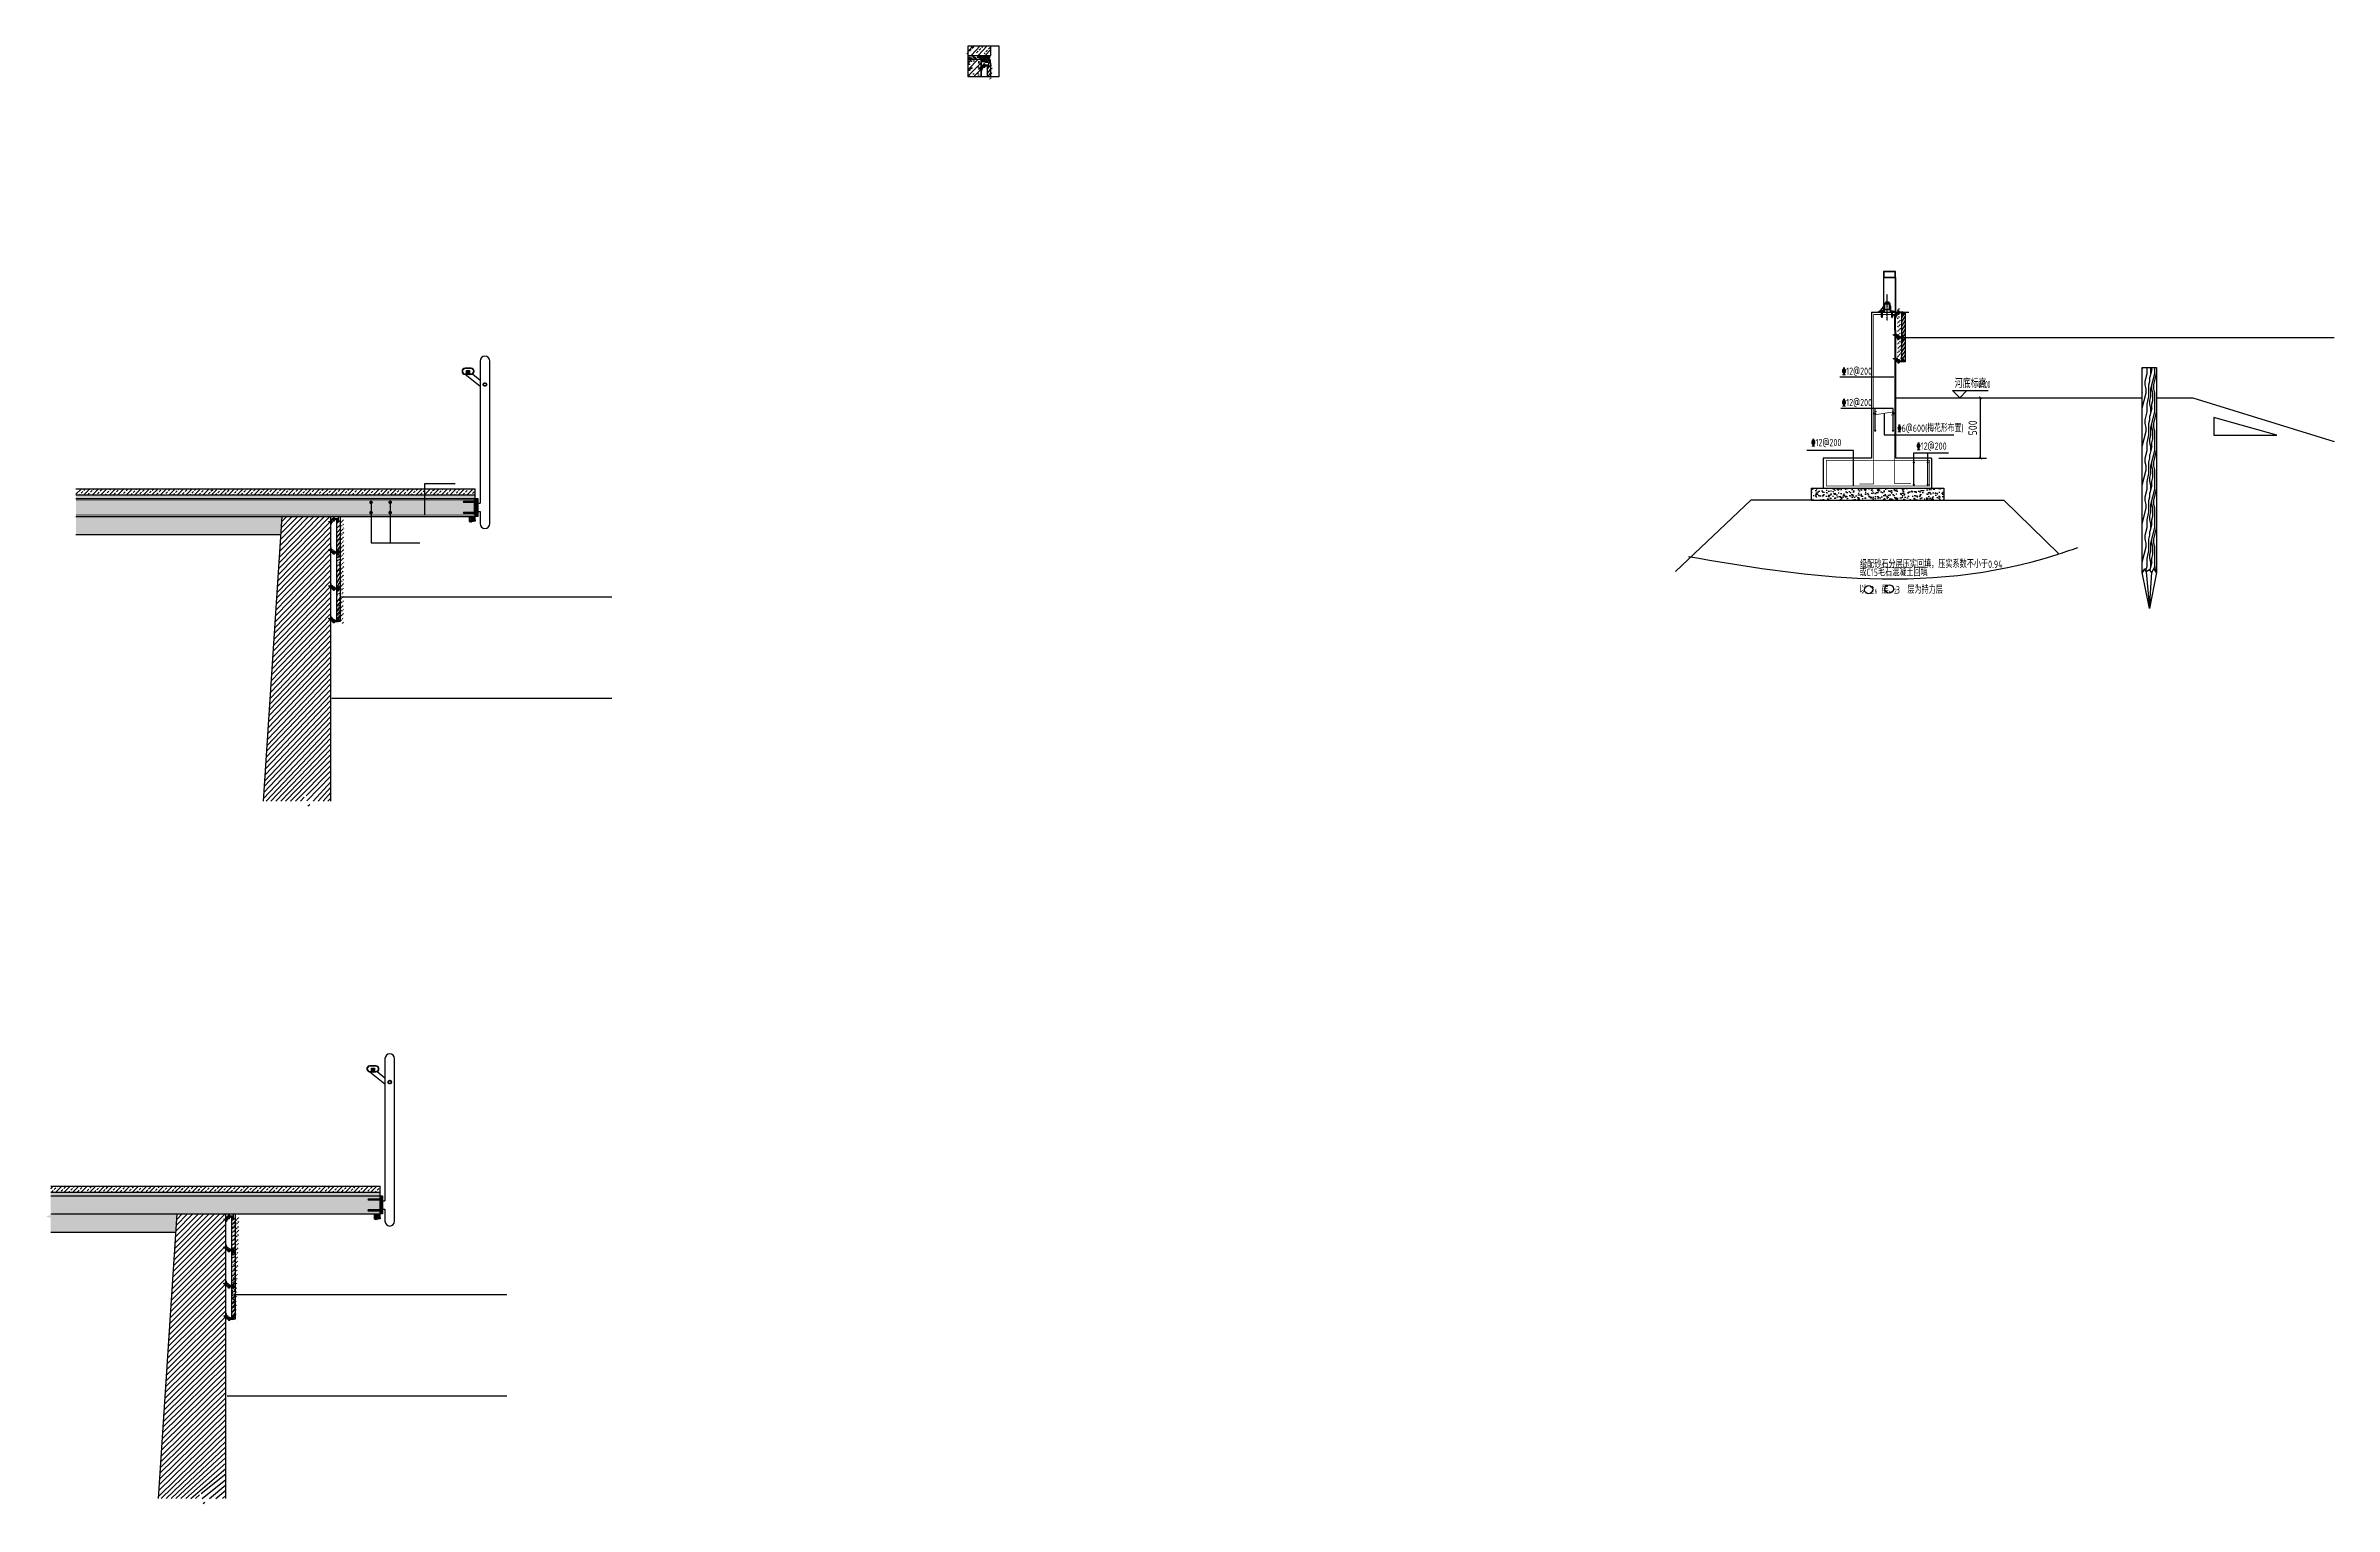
# Model space of a CAD drawing. Extents: x 343299501 to 344531018, y 671200678 to 672446893.
# Drawn here: x 344099874 to 344118873, y 671958500 to 671970626 of the extents above; entities that cross this region are included whole.
import ezdxf
from ezdxf.enums import TextEntityAlignment as Align

# ---------------------------------------------------------------- set-up
doc = ezdxf.new("R2010")
doc.units = 0
doc.header["$LTSCALE"] = 10
doc.header["$MEASUREMENT"] = 0
for name, pattern in [('ACAD_ISO04W100', [30, 24, -3, 0, -3]), ('DASH', [0.35, 0.25, -0.1]), ('DOTE', [2.42, 2, -0.2, 0.02, -0.2])]:
    doc.linetypes.add(name, pattern=pattern)
for name, color, linetype in [('0-1', 1, 'Continuous'), ('0-4', 4, 'Continuous'), ('0-5-中线', 5, 'DOTE'), ('0-8', 8, 'Continuous'), ('00-填充', 8, 'Continuous'), ('00-景观', 4, 'Continuous'), ('00-设施', 6, 'Continuous'), ('____服务设施', 4, 'Continuous'), ('con', 2, 'Continuous'), ('DIM_ELEV', 3, 'Continuous'), ('HJ(XT)-配景(其它)', 8, 'Continuous'), ('灯具', 7, 'Continuous')]:
    doc.layers.add(name, color=color, linetype=linetype)
for name, color, linetype, lineweight in [('REIND', 1, 'Continuous', 0), ('REINL', 1, 'Continuous', 0), ('TEXT', 7, 'Continuous', 0), ('电缆', 7, 'Continuous', 25)]:
    doc.layers.add(name, color=color, linetype=linetype, lineweight=lineweight)
doc.styles.add('_TCH_DIM', font='isocp.shx', dxfattribs={"width": 0.7, "bigfont": 'hztxt.shx'})
doc.styles.add('dim_font', font='ISOCP', dxfattribs={"width": 0.8, "bigfont": 'HZTXT'})
doc.styles.get("Standard").update_dxf_attribs({"font": 'gbenor.shx', "bigfont": 'gbcbig.shx'})
doc.styles.add('TSSD_Rein', font='tssdeng.shx', dxfattribs={"width": 0.7, "bigfont": 'hztxt.shx'})
doc.dimstyles.get("Standard").update_dxf_attribs({"dimscale": 100, "dimtxt": 3.5, "dimasz": 1, "dimexe": 2.5, "dimexo": 3, "dimgap": 1.5, "dimtad": 1, "dimdec": 0, "dimzin": 0, "dimdsep": 46, "dimtxsty": 'Standard', "dimblk": 'ARCHTICK', "dimcen": 0.09, "dimadec": 0, "dimazin": 0, "dimtfac": 1, "dimtdec": 0, "dimtix": 1, "dimtmove": 2, "dimatfit": 3, "dimfxl": 1, "dimtolj": 1, "dimtzin": 0, "dimarcsym": 0})

msp = doc.modelspace()

# ---------------------------------------------------------------- texts
at = {"layer": 'DIM_ELEV', "color": 2, "style": '_TCH_DIM'}
for s, height, width, p in [('河底标高', 70, 0.7, (344115722.1, 671967784.5)), ('0.900', 59.5, 0.494118, (344115918.1, 671967784.5))]:
    msp.add_text(s, height=height, dxfattribs=dict(at, width=width)).set_placement(p)
at = {"layer": 'TEXT', "style": 'TSSD_Rein', "width": 0.7}
for s, p in [('%%13212@200', (344114785.6, 671967876.2)), ('%%13212@200', (344114785.6, 671967615.9)), ('%%1326@600(梅花形布置)', (344115245.5, 671967402.8)), ('%%13212@200', (344114531, 671967283.6)), ('%%13212@200', (344115404.4, 671967254.6))]:
    msp.add_text(s, height=60, dxfattribs=at).set_placement(p, align=Align.BOTTOM_LEFT)
for s, height, p in [('或C15毛石混凝土回填', 62.5, (344114931.3, 671966223)), ('级配砂石分层压实回填，压实系数不小于0.94', 62.5, (344114936.5, 671966290.2)), ('以 2  层、3  层为持力层 ', 62.5, (344114930.1, 671966077.8)), ('6', 40, (344115057.6, 671966077.8)), ('2', 40, (344115218.9, 671966077.8))]:
    msp.add_text(s, height=height, dxfattribs=at).set_placement(p)

# ---------------------------------------------------------------- blocks, each defined once
blk = doc.blocks.new('ls')
for p, q in [((-3, 0), (-3, -1)), ((3, 0), (-3, 0)), ((1, 8), (-1, 7)), ((-1, 8), (-1, 8)), ((-1, 8), (-1, 8)), ((0, 8), (-1, 8)), ((-1, 8), (0, 8)), ((1, 8), (-1, 8)), ((1, 8), (-1, 8)), ((-1, 8), (-1, 7)), ((1, 7), (-1, 6)), ((-1, 7), (-1, 7)), ((-1, 7), (-1, 7)), ((-1, 7), (-1, 7)), ((-1, 7), (1, 7)), ((-1, 7), (-1, 6)), ((1, 7), (-1, 7)), ((1, 7), (-1, 7)), ((-1, 6), (-1, 6)), ((-1, 6), (-1, 6)), ((-1, 6), (-1, 6)), ((-1, 6), (1, 6)), ((1, 6), (-1, 5)), ((-1, 6), (-1, 5)), ((1, 6), (-1, 5)), ((1, 6), (-1, 6)), ((1, 6), (-1, 6)), ((-1, 5), (-1, 5)), ((-1, 5), (-1, 5)), ((-1, 5), (-1, 5)), ((-1, 5), (1, 5)), ((1, 5), (-1, 4)), ((-1, 5), (-1, 4)), ((1, 5), (-1, 4)), ((1, 5), (-1, 5)), ((-1, 4), (-1, 4)), ((-1, 4), (-1, 4)), ((-1, 4), (-1, 4)), ((-1, 4), (1, 4)), ((1, 4), (-1, 3)), ((-1, 4), (-1, 3)), ((1, 4), (-1, 3)), ((1, 4), (-1, 4)), ((-1, 3), (-1, 3)), ((-1, 3), (-1, 3)), ((-1, 3), (-1, 3)), ((-1, 3), (1, 3)), ((1, 3), (-1, 2)), ((-1, 3), (-1, 2)), ((1, 3), (-1, 2)), ((1, 3), (-1, 2)), ((1, 3), (-1, 3)), ((-1, 2), (-1, 2)), ((-1, 2), (-1, 2)), ((-1, 2), (-1, 2)), ((-1, 2), (1, 2)), ((1, 2), (-1, 1)), ((-1, 2), (-1, 1)), ((1, 2), (-1, 1)), ((1, 2), (-1, 1)), ((-1, 1), (-1, 1)), ((-1, 1), (-1, 1)), ((-1, 1), (-1, 1)), ((-1, 1), (1, 1)), ((-1, 1), (-1, 0)), ((0, 9), (0, 8)), ((1, 8), (0, 9)), ((0, 9), (0, 8)), ((0, 9), (0, 9)), ((0, 8), (1, 8)), ((0, 8), (1, 8)), ((1, 1), (0, 0)), ((1, 1), (0, 0)), ((1, 1), (0, 0)), ((0, 0), (1, 0)), ((0, 0), (0, 0)), ((1, 7), (1, 8)), ((1, 8), (1, 8)), ((1, 6), (1, 7)), ((1, 7), (1, 7)), ((1, 7), (1, 7)), ((1, 7), (1, 7)), ((1, 6), (1, 6)), ((1, 6), (1, 6)), ((1, 6), (1, 6)), ((1, 5), (1, 6)), ((1, 6), (1, 6)), ((1, 5), (1, 5)), ((1, 5), (1, 5)), ((1, 4), (1, 5)), ((1, 5), (1, 5)), ((1, 4), (1, 4)), ((1, 4), (1, 4)), ((1, 3), (1, 4)), ((1, 4), (1, 4)), ((1, 3), (1, 3)), ((1, 3), (1, 3)), ((1, 3), (1, 3)), ((1, 2), (1, 3)), ((1, 3), (1, 3)), ((1, 2), (1, 2)), ((1, 2), (1, 2)), ((1, 1), (1, 2)), ((1, 2), (1, 2)), ((1, 1), (1, 1)), ((1, 1), (1, 1)), ((1, 0), (1, 1)), ((1, 1), (1, 1)), ((1, 0), (1, 0)), ((3, -1), (3, 0)), ((0, -1), (0, -2)), ((0, -1), (0, -1)), ((0, -2), (0, -1))]:
    blk.add_line(p, q)
for start, end in [(232.0201, 266.7368), (273.2632, 307.9799)]:
    blk.add_arc((0, 2), 4.5, start, end)
blk = doc.blocks.new('线条灯')
at = {"color": 2, "lineweight": 9}
blk.add_line((24, 37), (24, 32), dxfattribs=at)
at = {"layer": 'con', "color": 2}
for centre in [(13, 6), (21, 6)]:
    blk.add_circle(centre, 1.96, dxfattribs=at)
at = {"layer": '灯具', "color": 3, "linetype": 'Continuous', "lineweight": -3, "ltscale": 20}
for p, q in [((0, 0), (0, 48)), ((17, 49), (1, 49)), ((1, 1), (1, 47)), ((17, 48), (3, 48)), ((3, 0), (23, 0)), ((23, 0), (24, 0)), ((24, 0), (39, 0)), ((24, 0), (24, 0)), ((30, 16), (30, 11)), ((41, 17), (31, 17)), ((39, 10), (31, 10)), ((41, 15), (32, 15)), ((32, 15), (32, 12)), ((41, 12), (32, 12)), ((40, 9), (40, 1)), ((42, 16), (42, 16)), ((42, 11), (42, 0)), ((1, -1), (41, -1))]:
    blk.add_line(p, q, dxfattribs=at)
at = {"layer": '灯具', "linetype": 'Continuous', "lineweight": -3, "ltscale": 20}
for p, q in [((7, 36), (7, 47)), ((7, 47), (10, 47)), ((9, 35), (7, 35)), ((9, 34), (7, 34)), ((7, 33), (7, 22)), ((7, 22), (10, 22)), ((9, 43), (9, 46)), ((10, 46), (9, 46)), ((9, 26), (9, 23)), ((10, 23), (9, 23)), ((10, 46), (10, 47)), ((10, 43), (9, 43)), ((10, 39), (10, 43)), ((10, 30), (10, 26)), ((10, 26), (9, 26)), ((10, 23), (10, 22)), ((13, 38), (11, 38)), ((13, 31), (11, 31)), ((12, 35), (12, 34)), ((13, 36), (15, 36)), ((13, 33), (15, 33)), ((14, 47), (17, 47)), ((14, 46), (14, 47)), ((15, 46), (14, 46)), ((15, 43), (14, 43)), ((14, 39), (14, 43)), ((14, 30), (14, 26)), ((15, 26), (14, 26)), ((15, 23), (14, 23)), ((14, 23), (14, 22)), ((14, 22), (17, 22)), ((15, 46), (15, 43)), ((15, 37), (15, 41)), ((15, 32), (15, 28)), ((15, 23), (15, 26)), ((16, 41), (16, 41)), ((16, 28), (16, 28)), ((17, 48), (17, 49)), ((17, 49), (17, 48)), ((17, 46), (19, 46)), ((16, 45), (16, 42)), ((16, 24), (16, 27)), ((17, 23), (19, 23)), ((17, 20), (17, 21)), ((26, 49), (18, 49)), ((26, 20), (18, 20)), ((19, 48), (19, 46)), ((21, 48), (19, 48)), ((19, 21), (19, 23)), ((21, 21), (19, 21)), ((21, 48), (21, 46)), ((21, 46), (22, 46)), ((21, 23), (22, 23)), ((21, 21), (21, 23)), ((23, 48), (24, 48)), ((23, 48), (23, 46)), ((23, 48), (23, 48)), ((23, 21), (23, 23)), ((23, 21), (24, 21)), ((23, 21), (23, 21)), ((25, 47), (25, 48)), ((25, 22), (25, 21)), ((27, 48), (27, 49)), ((27, 21), (27, 20)), ((28, 48), (28, 49)), ((28, 21), (28, 20)), ((29, 49), (39, 49)), ((29, 20), (39, 20)), ((30, 47), (30, 48)), ((30, 22), (30, 21)), ((31, 48), (32, 48)), ((31, 21), (32, 21)), ((32, 48), (32, 43)), ((32, 21), (32, 26)), ((33, 43), (35, 43)), ((33, 26), (35, 26)), ((34, 48), (34, 44)), ((34, 48), (39, 48)), ((34, 44), (35, 44)), ((34, 21), (34, 25)), ((34, 25), (35, 25)), ((34, 21), (39, 21)), ((35, 43), (35, 44)), ((35, 26), (35, 25)), ((39, 49), (39, 48)), ((39, 20), (39, 21))]:
    blk.add_line(p, q, dxfattribs=at)
at = {"layer": '灯具', "color": 4, "linetype": 'Continuous', "lineweight": -3, "ltscale": 20}
for p, q in [((8, 21), (7, 21)), ((7, 21), (7, 19)), ((8, 21), (8, 20)), ((41, 17), (8, 17)), ((43, 19), (9, 19)), ((42, 16), (42, -1)), ((44, 18), (44, -1)), ((43, -1), (43, -1))]:
    blk.add_line(p, q, dxfattribs=at)
at = {"layer": '灯具', "color": 2, "linetype": 'Continuous', "lineweight": -3, "ltscale": 20}
for p, q in [((21, 36), (24, 36)), ((21, 35), (21, 36)), ((21, 35), (23, 35)), ((21, 35), (24, 35)), ((21, 34), (24, 34)), ((21, 33), (21, 34)), ((21, 33), (23, 33)), ((21, 33), (24, 33)), ((24, 48), (23, 48)), ((24, 21), (23, 21)), ((25, 37), (24, 37)), ((25, 32), (24, 32)), ((25, 32), (25, 37)), ((25, 37), (31, 37)), ((31, 32), (25, 32))]:
    blk.add_line(p, q, dxfattribs=at)
at = {"layer": '灯具', "color": 2}
for p, q in [((23, 48), (23, 34)), ((23, 21), (23, 34)), ((24, 48), (24, 34)), ((24, 21), (24, 34))]:
    blk.add_line(p, q, dxfattribs=at)
at = {"layer": '灯具', "color": 5, "linetype": 'Continuous', "lineweight": -3, "ltscale": 20}
for p, q in [((39, 48), (35, 48)), ((35, 48), (35, 34)), ((35, 21), (35, 34)), ((39, 21), (35, 21)), ((39, 48), (39, 34)), ((39, 21), (39, 34))]:
    blk.add_line(p, q, dxfattribs=at)
at = {"layer": '灯具', "color": 3, "linetype": 'Continuous', "lineweight": -3, "ltscale": 20}
for centre, radius, start, end in [((1, 48), 1, 90, 180), ((1, 0), 1, 180, 270), ((3, 47), 1, 90, 180), ((3, 1), 1, 180, 270), ((17, 49), 0.5, 360, 90), ((17, 48), 0.5, 270, 360), ((31, 16), 0.5, 90, 180), ((31, 11), 0.5, 180, 270), ((32, 15), 0.5, 90, 180), ((32, 12), 0.5, 180, 270), ((39, 9), 1, 360, 90), ((39, 1), 1, 270, 360), ((41, 16), 0.5, 360, 90), ((41, 16), 0.5, 270, 360), ((41, 11), 0.5, 360, 90), ((41, 0), 1, 270, 360)]:
    blk.add_arc(centre, radius, start, end, dxfattribs=at)
at = {"layer": '灯具', "linetype": 'Continuous', "lineweight": -3, "ltscale": 20}
for centre, radius, start, end in [((7, 47), 0.5, 90, 180), ((7, 36), 0.5, 180, 270), ((7, 33), 0.5, 90, 180), ((7, 22), 0.5, 180, 270), ((9, 46), 0.3, 90, 180), ((9, 43), 0.3, 180, 270), ((10, 34), 1.3, 360, 150), ((10, 34), 1.3, 210, 0), ((9, 26), 0.3, 90, 180), ((9, 23), 0.3, 180, 270), ((10, 47), 0.3, 0, 90), ((10, 46), 0.3, 270, 0), ((10, 43), 0.3, 0, 90), ((11, 39), 1, 180, 270), ((11, 30), 1, 90, 180), ((10, 26), 0.3, 270, 0), ((10, 23), 0.3, 360, 90), ((10, 22), 0.3, 270, 360), ((13, 35), 1, 90, 180), ((13, 34), 1, 180, 270), ((13, 39), 1, 270, 360), ((13, 30), 1, 0, 90), ((14, 47), 0.3, 90, 180), ((14, 46), 0.3, 180, 270), ((14, 43), 0.3, 90, 180), ((14, 26), 0.3, 180, 270), ((14, 23), 0.3, 90, 180), ((14, 22), 0.3, 180, 270), ((15, 46), 0.3, 0, 90), ((15, 43), 0.3, 270, 0), ((16, 41), 0.5, 90, 180), ((15, 37), 0.3, 270, 0), ((15, 32), 0.3, 360, 90), ((16, 28), 0.5, 180, 270), ((15, 26), 0.3, 360, 90), ((15, 23), 0.3, 270, 360), ((16, 42), 0.3, 270, 0), ((16, 27), 0.3, 360, 90), ((18, 49), 0.5, 90, 180), ((17, 48), 0.5, 270, 0), ((17, 45), 0.3, 90, 180), ((17, 24), 0.3, 180, 270), ((17, 21), 0.5, 0, 90), ((18, 20), 0.5, 180, 270), ((19, 48), 0.3, 90, 180), ((19, 46), 0.3, 270, 0), ((19, 23), 0.3, 0, 90), ((19, 21), 0.3, 180, 270), ((21, 48), 0.3, 0, 90), ((21, 46), 0.3, 180, 270), ((21, 23), 0.3, 90, 180), ((21, 21), 0.3, 270, 360), ((22, 46), 0.3, 270, 0), ((22, 23), 0.3, 360, 90), ((23, 48), 0.3, 90, 180), ((23, 21), 0.3, 180, 270), ((24, 48), 0.3, 0, 90), ((24, 21), 0.3, 270, 360), ((27, 47), 2.8, 180, 0), ((27, 22), 2.8, 0, 180), ((26, 49), 0.5, 0, 90), ((27, 47), 1.3, 120, 60), ((27, 22), 1.3, 300, 240), ((26, 20), 0.5, 270, 0), ((29, 49), 0.5, 90, 180), ((29, 20), 0.5, 180, 270), ((31, 48), 0.3, 90, 180), ((31, 21), 0.3, 180, 270), ((32, 48), 0.3, 0, 90), ((33, 43), 0.3, 180, 270), ((33, 26), 0.3, 90, 180), ((32, 21), 0.3, 270, 0), ((34, 48), 0.3, 90, 180), ((34, 44), 0.3, 180, 270), ((34, 25), 0.3, 90, 180), ((34, 21), 0.3, 180, 270), ((39, 49), 0.3, 0, 90), ((39, 48), 0.3, 270, 0), ((39, 20), 0.3, 270, 0)]:
    blk.add_arc(centre, radius, start, end, dxfattribs=at)
at = {"layer": '灯具', "color": 4, "linetype": 'Continuous', "lineweight": -3, "ltscale": 20}
for centre, radius, start, end in [((7, 21), 0.5, 90, 180), ((8, 19), 1, 180, 270), ((8, 21), 0.5, 0, 90), ((9, 20), 1, 180, 270), ((41, 16), 1, 360, 90), ((43, 18), 1, 360, 90), ((43, -1), 0.5, 180, 270), ((43, -1), 0.5, 270, 360)]:
    blk.add_arc(centre, radius, start, end, dxfattribs=at)
at = {"layer": '灯具', "color": 2, "linetype": 'Continuous', "lineweight": -3, "ltscale": 20}
blk.add_arc((31, 34), 2.5, 270, 90, dxfattribs=at)
at = {"layer": '电缆', "color": 0, "linetype": 'ACAD_ISO04W100', "lineweight": 50}
for p, xscale, yscale, zscale, rotation in [((12, 17), 1.336800000012713, 1.336800000012713, 1.336800000012713, 359.9635796655531), ((44, 14), 1.336800000021813, 1.336800000021813, 1.336800000021813, 89.96357966524147)]:
    blk.add_blockref('ls', p, dxfattribs=dict(at, xscale=xscale, yscale=yscale, zscale=zscale, rotation=rotation))
blk = doc.blocks.new('ld1')
for p, q in [((-46, 0), (-45, -1)), ((-46, 0), (-45, 0)), ((-45, 1), (-45, 0)), ((-45, 1), (-45, 1)), ((-45, 0), (-45, 1)), ((-45, 1), (-44, -1)), ((-45, 1), (-44, -1)), ((-45, 1), (-44, 1)), ((-45, 0), (-45, -1)), ((-44, -1), (-45, 0)), ((-44, 2), (-44, 1)), ((-44, 2), (-44, 2)), ((-43, 1), (-44, 2)), ((-44, 2), (-43, -2)), ((-44, 2), (-43, -2)), ((-44, 1), (-43, -1)), ((-42, 2), (-43, 1)), ((-43, 1), (-42, -1)), ((-43, -1), (-43, 1)), ((-43, 1), (-43, 1)), ((-42, 2), (-42, 2)), ((-42, 1), (-42, 2)), ((-42, 2), (-42, -2)), ((-42, 2), (-42, -2)), ((-41, -1), (-42, 1)), ((-42, 1), (-41, 1)), ((-41, 2), (-41, 1)), ((-41, 2), (-41, 2)), ((-41, 1), (-41, 2)), ((-41, 2), (-40, -2)), ((-41, 2), (-40, -2)), ((-41, 1), (-41, -1)), ((-40, -1), (-41, 1)), ((-41, 1), (-40, 1)), ((-40, 2), (-40, 1)), ((-40, 2), (-40, 2)), ((-39, 1), (-40, 2)), ((-40, 2), (-39, -2)), ((-40, 2), (-39, -2)), ((-40, 1), (-39, -1)), ((-38, 2), (-39, 1)), ((-39, -1), (-39, 1)), ((-39, 1), (-38, -1)), ((-39, 1), (-39, 1)), ((-38, 2), (-38, 2)), ((-38, 1), (-38, 2)), ((-38, 2), (-38, -2)), ((-38, 2), (-38, -2)), ((-37, -1), (-38, 1)), ((-38, 1), (-37, 1)), ((-37, 2), (-37, 1)), ((-37, 2), (-37, 2)), ((-37, 1), (-37, 2)), ((-37, 2), (-37, -2)), ((-37, 2), (-36, -2)), ((-37, 1), (-37, -1)), ((-36, -1), (-37, 1)), ((-37, 1), (-36, 1)), ((-36, 2), (-36, 1)), ((-36, 2), (-36, 2)), ((-35, 1), (-36, 2)), ((-36, 2), (-35, -2)), ((-36, 2), (-35, -2)), ((-35, 2), (-35, 1)), ((-34, 2), (-35, 2)), ((-35, 2), (-34, -2)), ((-35, -1), (-35, 1)), ((-35, 1), (-34, -1)), ((-35, 1), (-35, 1)), ((-34, 1), (-34, 2)), ((-34, 2), (-34, -2)), ((-33, 2), (-34, 1)), ((-34, -1), (-34, 1)), ((-34, 1), (-33, -1)), ((-34, 1), (-34, 1)), ((-33, 2), (-33, 2)), ((-33, 1), (-33, 2)), ((-33, 2), (-33, -2)), ((-33, 2), (-33, -2)), ((-32, -1), (-33, 1)), ((-33, 1), (-32, 1)), ((-32, 2), (-32, 1)), ((-32, 2), (-32, 2)), ((-32, 1), (-32, 2)), ((-32, 2), (-31, -2)), ((-32, 2), (-31, -2)), ((-32, 1), (-32, -1)), ((-31, -1), (-32, 1)), ((-32, 1), (-31, 1)), ((-31, 2), (-31, 1)), ((-31, 2), (-31, 2)), ((-30, 1), (-31, 2)), ((-31, 2), (-30, -2)), ((-31, 2), (-30, -2)), ((-31, 1), (-30, -1)), ((-29, 2), (-30, 1)), ((-30, -1), (-30, 1)), ((-30, 1), (-30, 1)), ((-29, 2), (-29, 2)), ((-29, 1), (-29, 2)), ((-29, 2), (-29, -2)), ((-29, 2), (-29, -2)), ((-28, -1), (-29, 1)), ((-29, 1), (-28, 1)), ((-28, 2), (-28, 1)), ((-28, 2), (-28, 2)), ((-28, 1), (-28, 2)), ((-28, 2), (-27, -2)), ((-28, 2), (-27, -2)), ((-28, 1), (-28, -1)), ((-27, -1), (-28, 1)), ((-28, 1), (-27, 1)), ((-27, 2), (-27, 1)), ((-27, 2), (-27, 2)), ((-26, 1), (-27, 2)), ((-27, 2), (-26, -2)), ((-27, 2), (-26, -2)), ((-26, 2), (-26, 1)), ((-25, 2), (-26, 2)), ((-26, 2), (-25, -2)), ((-26, -1), (-26, 1)), ((-26, 1), (-26, 1)), ((-25, 1), (-25, 2)), ((-24, 2), (-25, 1)), ((-25, 2), (-25, -2)), ((-24, -1), (-25, 1)), ((-25, 1), (-24, -1)), ((-25, 1), (-25, 1)), ((-24, 2), (-24, 2)), ((-24, 1), (-24, 2)), ((-24, 2), (-24, -2)), ((-24, 2), (-23, -2)), ((-23, -1), (-24, 1)), ((-24, 1), (-23, 1)), ((-23, 2), (-23, 1)), ((-23, 2), (-23, 2)), ((-23, 1), (-23, 2)), ((-23, 2), (-22, -2)), ((-23, 2), (-22, -2)), ((-22, -1), (-23, 1)), ((-23, 1), (-22, 1)), ((-22, 2), (-22, 1)), ((-21, 1), (-22, 2)), ((-22, 2), (-21, -2)), ((-22, 2), (-21, -2)), ((-20, 2), (-21, 1)), ((-21, -1), (-21, 1)), ((-21, 1), (-21, 1)), ((-20, 2), (-20, 2)), ((-20, 1), (-20, 2)), ((-20, 2), (-20, -2)), ((-20, 2), (-20, -2)), ((-19, -1), (-20, 1)), ((-20, 1), (-19, 1)), ((-19, 2), (-19, 1)), ((-19, 2), (-19, 2)), ((-19, 1), (-19, 2)), ((-19, 2), (-18, -2)), ((-19, 2), (-18, -2)), ((-19, 1), (-19, -1)), ((-18, -1), (-19, 1)), ((-19, 1), (-18, 1)), ((-18, 2), (-18, 1)), ((-18, 2), (-18, 2)), ((-17, 1), (-18, 2)), ((-18, 2), (-17, -2)), ((-18, 2), (-17, -2)), ((-16, 2), (-17, 1)), ((-17, -1), (-17, 1)), ((-17, 1), (-17, 1)), ((-16, 1), (-16, 2)), ((-16, 2), (-16, -2)), ((-16, 2), (-16, -2)), ((-15, -1), (-16, 1)), ((-16, 1), (-15, 1)), ((-15, 2), (-15, 1)), ((-15, 2), (-15, 2)), ((-15, 1), (-15, 2)), ((-15, 2), (-14, -2)), ((-15, 2), (-14, -2)), ((-14, -1), (-15, 1)), ((-15, 1), (-14, 1)), ((-14, 2), (-14, 1)), ((-14, 2), (-14, 2)), ((-13, 1), (-14, 2)), ((-14, 2), (-13, -2)), ((-14, 2), (-13, -2)), ((-14, 1), (-13, -1)), ((-13, 2), (-13, 1)), ((-12, 2), (-13, 2)), ((-13, 2), (-12, -2)), ((-13, -1), (-13, 1)), ((-13, 1), (-13, 1)), ((-11, 2), (-12, 1)), ((-12, 1), (-12, 2)), ((-12, 2), (-12, -2)), ((-12, 1), (-11, -1)), ((-12, 1), (-12, 1)), ((-12, -1), (-12, 1)), ((-11, 2), (-11, 2)), ((-11, 1), (-11, 2)), ((-11, 2), (-11, -2)), ((-11, 2), (-11, -2)), ((-10, -1), (-11, 1)), ((-11, 1), (-10, 1)), ((-10, 2), (-10, 1)), ((-10, 2), (-10, 2)), ((-10, 1), (-10, 2)), ((-10, 2), (-9, -2)), ((-10, 2), (-9, -2)), ((-9, -1), (-10, 1)), ((-10, 1), (-9, 1)), ((-9, 2), (-9, 1)), ((-9, 2), (-9, 2)), ((-8, 1), (-9, 2)), ((-9, 2), (-8, -2)), ((-9, 2), (-8, -2)), ((-9, 1), (-8, -1)), ((-7, 2), (-8, 1)), ((-8, 1), (-8, 1)), ((-8, -1), (-8, 1)), ((-7, 2), (-7, 2)), ((-7, 1), (-7, 2)), ((-7, 2), (-7, -2)), ((-7, 2), (-7, -2)), ((-6, -1), (-7, 1)), ((-7, 1), (-6, 1)), ((-6, 2), (-6, 1)), ((-6, 2), (-6, 2)), ((-6, 1), (-6, 2)), ((-6, 2), (-5, -2)), ((-6, 2), (-5, -2)), ((-6, 1), (-6, -1)), ((-5, -1), (-6, 1)), ((-6, 1), (-5, 1)), ((-5, 2), (-5, 1)), ((-5, 2), (-5, 2)), ((-4, 1), (-5, 2)), ((-5, 2), (-4, -2)), ((-5, 2), (-4, -2)), ((-3, 2), (-4, 1)), ((-4, -1), (-4, 1)), ((-4, 1), (-3, -1)), ((-4, 1), (-4, 1)), ((-3, 2), (-3, 2)), ((-3, 1), (-3, 2)), ((-3, 2), (-3, -2)), ((-3, 2), (-3, -2)), ((-2, -1), (-3, 1)), ((-3, 1), (-2, 1)), ((-2, 2), (-2, 1)), ((-2, 2), (-2, 2)), ((-2, 1), (-2, 2)), ((-2, 2), (-1, -2)), ((-2, 2), (-2, -2)), ((-2, 1), (-2, -1)), ((-1, -1), (-2, 1)), ((-2, 1), (-1, 1)), ((-1, 2), (-1, 1)), ((-1, 2), (-1, 2)), ((0, 1), (-1, 2)), ((-1, 2), (-1, 0)), ((-1, 2), (0, 0)), ((-1, 1), (-1, 0)), ((2, 4), (0, 4)), ((0, 4), (0, -4)), ((0, 0), (0, 1)), ((0, 1), (0, 1)), ((1, 0), (3, 0)), ((1, 0), (1, 0)), ((-45, -1), (-44, -1)), ((-44, -1), (-44, -1)), ((-44, -1), (-44, -1)), ((-44, -1), (-43, -1)), ((-43, -2), (-43, -1)), ((-43, -1), (-43, -2)), ((-43, -1), (-42, -1)), ((-43, -2), (-43, -2)), ((-42, -2), (-41, -1)), ((-42, -1), (-42, -2)), ((-42, -2), (-42, -2)), ((-41, -1), (-40, -2)), ((-41, -1), (-41, -1)), ((-40, -2), (-40, -1)), ((-40, -1), (-39, -1)), ((-40, -2), (-40, -2)), ((-39, -2), (-39, -1)), ((-39, -1), (-39, -2)), ((-39, -1), (-38, -1)), ((-39, -2), (-39, -2)), ((-38, -2), (-37, -1)), ((-38, -1), (-38, -2)), ((-38, -2), (-38, -2)), ((-37, -1), (-37, -2)), ((-37, -1), (-37, -1)), ((-37, -2), (-36, -2)), ((-36, -1), (-35, -2)), ((-36, -2), (-36, -1)), ((-36, -1), (-36, -1)), ((-35, -2), (-35, -1)), ((-35, -1), (-34, -1)), ((-35, -2), (-35, -2)), ((-34, -2), (-34, -1)), ((-34, -1), (-34, -2)), ((-34, -1), (-33, -1)), ((-34, -2), (-34, -2)), ((-33, -2), (-32, -1)), ((-33, -1), (-33, -2)), ((-33, -2), (-33, -2)), ((-32, -1), (-32, -1)), ((-32, -1), (-31, -2)), ((-31, -2), (-31, -1)), ((-31, -1), (-30, -1)), ((-31, -2), (-31, -2)), ((-30, -2), (-30, -1)), ((-30, -1), (-30, -2)), ((-30, -1), (-29, -1)), ((-30, -2), (-30, -2)), ((-29, -2), (-28, -1)), ((-29, -1), (-29, -2)), ((-29, -2), (-29, -2)), ((-28, -1), (-27, -2)), ((-28, -1), (-28, -1)), ((-27, -2), (-27, -1)), ((-27, -1), (-26, -1)), ((-27, -2), (-27, -2)), ((-26, -2), (-26, -1)), ((-26, -1), (-26, -2)), ((-26, -1), (-25, -1)), ((-26, -2), (-26, -2)), ((-25, -2), (-24, -1)), ((-25, -1), (-25, -2)), ((-25, -2), (-25, -2)), ((-24, -1), (-24, -2)), ((-24, -1), (-24, -1)), ((-24, -2), (-23, -2)), ((-23, -2), (-23, -1)), ((-23, -1), (-22, -2)), ((-23, -1), (-23, -1)), ((-22, -2), (-22, -1)), ((-22, -1), (-21, -1)), ((-22, -2), (-22, -2)), ((-21, -2), (-21, -1)), ((-21, -1), (-21, -2)), ((-21, -1), (-20, -1)), ((-21, -2), (-21, -2)), ((-20, -2), (-19, -1)), ((-20, -1), (-20, -2)), ((-20, -2), (-20, -2)), ((-19, -1), (-18, -2)), ((-19, -1), (-19, -1)), ((-18, -2), (-18, -1)), ((-18, -1), (-17, -1)), ((-18, -2), (-18, -2)), ((-17, -2), (-17, -1)), ((-17, -1), (-17, -2)), ((-17, -1), (-16, -1)), ((-17, -2), (-17, -2)), ((-16, -2), (-15, -1)), ((-16, -1), (-16, -2)), ((-16, -2), (-16, -2)), ((-15, -1), (-14, -2)), ((-15, -1), (-15, -1)), ((-14, -2), (-14, -1)), ((-14, -1), (-13, -1)), ((-14, -2), (-14, -2)), ((-13, -2), (-13, -1)), ((-13, -1), (-13, -2)), ((-13, -1), (-12, -1)), ((-13, -2), (-13, -2)), ((-12, -1), (-11, -1)), ((-12, -2), (-12, -1)), ((-12, -1), (-12, -2)), ((-12, -2), (-12, -2)), ((-11, -2), (-10, -1)), ((-11, -1), (-11, -2)), ((-11, -2), (-11, -2)), ((-10, -1), (-9, -2)), ((-10, -1), (-10, -1)), ((-9, -2), (-9, -1)), ((-9, -1), (-8, -1)), ((-9, -2), (-9, -2)), ((-8, -1), (-7, -1)), ((-8, -2), (-8, -1)), ((-8, -1), (-8, -2)), ((-8, -2), (-8, -2)), ((-7, -2), (-6, -1)), ((-7, -1), (-7, -2)), ((-7, -2), (-7, -2)), ((-6, -1), (-5, -2)), ((-6, -1), (-6, -1)), ((-5, -2), (-5, -1)), ((-5, -1), (-4, -1)), ((-5, -2), (-5, -2)), ((-4, -2), (-4, -1)), ((-4, -1), (-4, -2)), ((-4, -1), (-3, -1)), ((-4, -2), (-4, -2)), ((-3, -2), (-2, -1)), ((-3, -1), (-3, -2)), ((-3, -2), (-3, -2)), ((-2, -1), (-2, -2)), ((-2, -1), (-2, -1)), ((-2, -2), (-1, -2)), ((-1, 0), (0, 0)), ((-1, -2), (-1, -1)), ((-1, -1), (0, -1)), ((0, -4), (2, -4)), ((3, 0), (1, 0))]:
    blk.add_line(p, q)
for points in [[(-36, 1), (-36, -1)], [(-30, 1), (-29, -1)], [(-27, 1), (-26, -1)], [(-26, 1), (-25, -1)], [(-23, 1), (-23, -1)], [(-22, 1), (-21, -1)], [(-21, 1), (-20, -1)], [(-18, 1), (-17, -1)], [(-17, 1), (-16, -1)], [(-15, 1), (-15, -1)], [(-13, 1), (-12, -1)], [(-10, 1), (-10, -1)]]:
    blk.add_lwpolyline(points)
for start, end in [(3.2268, 37.9435), (321.9837, 356.7004)]:
    blk.add_arc((-3, 0), 6.02, start, end)
blk = doc.blocks.new('化学螺栓')
at = {"layer": '____服务设施', "lineweight": 0}
h = blk.add_hatch(dxfattribs=at)
h.set_pattern_fill('DOTS', color=150, scale=0.75, style=0)
h.set_pattern_definition([(0, (-146.4074, 0), (0.595312, 1.190625), [0, -1.190625])])
h.paths.add_polyline_path([(-116, 5), (-39, 5), (-8, 5), (-8, 8), (-142, 8), (-142, 0), (-113, 0)])
h.paths.add_polyline_path([(-113, 0), (-142, 0), (-142, -8), (-39, -8), (-8, -8), (-8, -5), (-110, -5)])
h.paths.add_polyline_path([(-142, 0), (-146, 0), (-142, -8)])
h.paths.add_polyline_path([(-142, 8), (-146, 0), (-142, 0)])
at = {"layer": '____服务设施', "color": 150, "lineweight": 5}
for p, q in [((-146, 0), (-142, 8)), ((-142, 8), (-146, 0)), ((-142, -8), (-146, 0)), ((-146, 0), (-142, -8)), ((-146, 0), (-142, 0)), ((-142, 0), (-146, 0)), ((0, 8), (-142, 8)), ((-142, -8), (-142, 8)), ((-142, 8), (-142, 0)), ((-142, 0), (-142, 8)), ((-142, 0), (-142, -8)), ((-142, -8), (-142, 0)), ((-39, 5), (-116, 5)), ((-116, 5), (-39, 5)), ((-116, 5), (-110, -5)), ((-113, 0), (-116, 5)), ((-110, -5), (-113, 0)), ((0, 13), (3, 13)), ((3, 13), (3, -13)), ((0, -8), (-142, -8)), ((-142, -8), (-39, -8)), ((-8, -5), (-110, -5)), ((-93, -3), (-93, -3)), ((0, -13), (3, -13))]:
    blk.add_line(p, q, dxfattribs=at)
at = {"layer": '____服务设施', "color": 150, "linetype": 'Continuous', "lineweight": 5}
blk.add_line((-8, -8), (-8, 8), dxfattribs=at)
at = {"layer": '____服务设施', "color": 150, "lineweight": 5}
for points in [[(-142, 8), (-146, 0), (-142, 0)], [(-146, 0), (-142, -8), (-142, 0)]]:
    blk.add_lwpolyline(points, close=True, dxfattribs=at)
for points in [[(-142, 8), (-142, 0), (-113, 0), (-116, 5), (-8, 5)], [(0, 13), (0, -13)]]:
    blk.add_lwpolyline(points, dxfattribs=at)
for centre, start in [((-121, 0), 1.9792), ((-118, 0), 332.5077), ((-115, 0), 317.0762), ((-112, 0), 317.0762), ((-109, 0), 317.0762), ((-106, 0), 317.0762), ((-103, 0), 317.0762), ((-100, 0), 317.0762), ((-97, 0), 317.0762), ((-94, 0), 317.0762), ((-91, 0), 317.0762), ((-88, 0), 317.0762), ((-85, 0), 317.0762), ((-82, 0), 317.0762), ((-79, 0), 317.0762), ((-76, 0), 317.0762), ((-73, 0), 317.0762), ((-70, 0), 317.0762), ((-67, 0), 317.0762), ((-64, 0), 317.0762), ((-61, 0), 317.0762), ((-58, 0), 317.0762), ((-55, 0), 317.0762), ((-52, 0), 317.0762), ((-49, 0), 317.0762), ((-46, 0), 317.0762), ((-43, 0), 317.0762), ((-40, 0), 317.0762), ((-37, 0), 317.0762), ((-34, 0), 317.0762), ((-31, 0), 317.0762), ((-28, 0), 317.0762), ((-25, 0), 317.0762), ((-22, 0), 317.0762), ((-19, 0), 317.0762), ((-16, 0), 317.0762)]:
    blk.add_arc(centre, 7.34, start, 42.9238, dxfattribs=at)
blk = doc.blocks.new('A$C0A9333B6')
at = {"layer": 'HJ(XT)-配景(其它)', "color": 1, "linetype": 'DASH'}
for p, q in [((-4, 3), (-10, 3)), ((-10, 3), (-10, -13)), ((-4, -14), (-4, 5)), ((-4, 5), (-4, -14)), ((-4, 5), (-4, 5)), ((-4, 3), (-4, -13)), ((64, 1), (34, 0)), ((64, 1), (64, -1)), ((34, -2), (-13, -2)), ((-13, -2), (-13, -8)), ((34, -8), (-13, -8)), ((-4, -13), (-10, -13)), ((-4, -14), (-4, -14)), ((34, 0), (2, 0)), ((2, 0), (2, -10)), ((34, -10), (2, -10)), ((73, -1), (34, -2)), ((73, -9), (34, -8)), ((64, -11), (34, -10)), ((64, -9), (64, -11)), ((73, -1), (73, -9))]:
    blk.add_line(p, q, dxfattribs=at)
for points in [[(-12, -2), (-11, -8, 10.803562)], [(-12, -2), (-12, -8, 10.803562)], [(-11, -2), (-10, -6, 10.803562)]]:
    blk.add_lwpolyline(points, format="xyb", dxfattribs=at)
at = {"layer": 'HJ(XT)-配景(其它)', "color": 1, "style": 'dim_font', "width": 0.8, "flags": 9}
for tag in ['YSIZE', 'XSIZE']:
    blk.add_attdef(tag, (-4, -6), '', height=0.5, rotation=270, dxfattribs=at)
blk = doc.blocks.new('_ArchTick')
at = {"color": 0, "linetype": 'ByBlock', "const_width": 0.4}
blk.add_lwpolyline([(-0.5, -0.5), (0.5, 0.5)], dxfattribs=at)
blk = doc.blocks.new('*D14')
at = {"color": 0, "lineweight": -2, "ltscale": 2, "transparency": 16777216}
for p, q in [((344115591, 671967703), (344115987, 671967703)), ((344115937, 671967203), (344115937, 671967703)), ((344115591, 671967203), (344115987, 671967203))]:
    blk.add_line(p, q, dxfattribs=at)
at = {"layer": 'Defpoints', "color": 0, "ltscale": 2, "transparency": 16777216}
for p in [(344115531, 671967703), (344115937, 671967703), (344115531, 671967203)]:
    blk.add_point(p, dxfattribs=at)
at = {"color": 0, "lineweight": -2, "ltscale": 2, "transparency": 16777216, "xscale": 20, "yscale": 20, "zscale": 20}
for p, rotation in [((344115937, 671967703), 90), ((344115937, 671967203), 270)]:
    blk.add_blockref('_ArchTick', p, dxfattribs=dict(at, rotation=rotation))
at = {"color": 0, "ltscale": 2, "transparency": 16777216, "insert": (344115872, 671967453), "char_height": 70, "attachment_point": 5, "rotation": 90}
blk.add_mtext('\\A1;500', dxfattribs=at)

# ---------------------------------------------------------------- dimensions: what is measured, and where the dimension line sits
at = {"ltscale": 2}
dim = msp.add_linear_dim(base=(344115936.8, 671967703.5), p1=(344115531.1, 671967203.2), p2=(344115531.1, 671967703.5), angle=90, dimstyle='Standard', override={"dimscale": 20, "dimfxl": 75}, dxfattribs=at)
dim.commit()
dim.dimension.update_dxf_attribs({"geometry": '*D14', "text_midpoint": (344115871.8, 671967453.3)})

# ---------------------------------------------------------------- hatches: boundary and pattern name
h = msp.add_hatch()
h.set_pattern_fill('天然石材', color=8, scale=10)
h.set_pattern_definition([(45, (725416.04, 202311.78), (-35.3553532015, 35.3553532015), []), (45, (725433.427, 202293.83), (-35.3553532015, 35.3553532015), [19.73685, -11.2782])])
h.paths.add_polyline_path([(344107720.2, 671970626.1), (344107531, 671970626.1), (344107531, 671970544.7), (344107720.2, 671970544.7)])
h = msp.add_hatch()
h.set_pattern_fill('AR-SAND', color=41, scale=10)
h.set_pattern_definition([(37.5, (344080781.7, 671957595.649), (-0.800016, 24.470662), [0, -19.304, 0, -21.59, 0, -20.6375]), (7.5, (344080781.7, 671957595.65), (22.476164, 35.841255), [0, -10.414, 0, -17.399, 0, -6.6675]), (327.5, (344080766.079, 671957595.649), (39.549619, 0.071859), [0, -6.35, 0, -22.86, 0, -29.845]), (317.5, (344080766.08, 671957595.65), (38.177823, 11.146466), [0, -3.175, 0, -14.986, 0, -17.145])])
h.paths.add_polyline_path([(344107531, 671970544.7), (344107531, 671970514.7), (344107640.2, 671970514.7), (344107640.2, 671970544.7)])
h = msp.add_hatch()
h.set_pattern_fill('ANSI31', color=8, scale=2)
h.set_pattern_definition([(45, (344091287.988, 671969603.5952), (-2.245064, 2.245064), [])])
h.paths.add_polyline_path([(344107640.2, 671970494.8), (344107670.2, 671970494.8), (344107670.2, 671970534.8), (344107640.2, 671970534.8)])
h = msp.add_hatch()
h.set_pattern_fill('ANSI32', color=8)
h.set_pattern_definition([(45, (344096016.5033, 671965675.363), (-3.367596, 3.367596), []), (45, (344096018.7484, 671965675.363), (-3.367596, 3.367596), [])])
h.paths.add_polyline_path([(344103354.8, 671967945.7), (344103404.8, 671967945.7, -0.4142136), (344103426.8, 671967923.7, -0.4142136), (344103404.8, 671967901.7), (344103392.8, 671967901.7), (344103392.8, 671967898.7), (344103404.8, 671967898.7, 0.4142136), (344103429.8, 671967923.7, 0.4142136), (344103404.8, 671967948.7), (344103354.8, 671967948.7, 0.4142136), (344103329.8, 671967923.7, 0.4142136), (344103354.8, 671967898.7), (344103366.8, 671967898.7), (344103366.8, 671967901.7), (344103354.8, 671967901.7, -0.4142136), (344103332.8, 671967923.7, -0.4142136)])
at = {"ltscale": 0.02}
h = msp.add_hatch(dxfattribs=at)
h.set_pattern_fill('ANSI31', color=8)
h.set_pattern_definition([(45, (344042747.0447, 671955619.7531), (-1.122532015, 1.122532015), [])])
h.paths.add_polyline_path([(344103366.8, 671967898.7), (344103366.8, 671967928.7), (344103392.8, 671967928.7), (344103392.8, 671967898.7), (344103397.5, 671967898.7), (344103397.5, 671967895.7), (344103360.4, 671967895.7), (344103360.4, 671967898.7)])
h = msp.add_hatch()
h.set_pattern_fill('ANSI32', color=8)
h.set_pattern_definition([(45, (344087337.427, 671965857.525), (-3.367596, 3.367596), []), (45, (344087339.672, 671965857.525), (-3.367596, 3.367596), [])])
h.paths.add_polyline_path([(344103504.8, 671967813.7, 1), (344103534.8, 671967813.7, 1)])
h.paths.add_polyline_path([(344103531.8, 671967813.7, -1), (344103507.8, 671967813.7, -1)], flags=16)
h = msp.add_hatch()
h.set_pattern_fill('天然石材', color=8, scale=10)
h.set_pattern_definition([(45, (344075396.936, 671954267.445), (-35.35535, 35.35535), []), (45, (344075414.323, 671954249.494), (-35.35535, 35.35535), [19.73685, -11.2782])])
h.paths.add_polyline_path([(344103439.8, 671966898.5), (344103439.8, 671966948.5), (344100125, 671966948.5), (344100125, 671966898.5)])
h = msp.add_hatch()
h.set_pattern_fill('AR-SAND', color=41, scale=10)
h.set_pattern_definition([(37.5, (344075396.936, 671954249.494), (-0.800016, 24.470662), [0, -19.304, 0, -21.59, 0, -20.6375]), (7.5, (344075396.936, 671954249.494), (22.476164, 35.841255), [0, -10.414, 0, -17.399, 0, -6.6675]), (327.5, (344075381.315, 671954249.494), (39.549619, 0.071859), [0, -6.35, 0, -22.86, 0, -29.845]), (317.5, (344075381.315, 671954249.494), (38.177823, 11.146466), [0, -3.175, 0, -14.986, 0, -17.145])])
h.paths.add_polyline_path([(344103439.8, 671966868.3), (344103439.8, 671966898.5), (344100125, 671966898.5), (344100125, 671966868.5)])
h = msp.add_hatch()
h.set_pattern_fill('钢筋混凝土', color=8, scale=10)
h.set_pattern_definition([(45, (343857065.286, 671977809.26), (-17.6776695, 17.6776695), []), (50, (343857065.286, 671977809.26), (71.726018, -6.275213), [7.5, -82.5]), (355, (343857065.286, 671977809.26), (-13.875133, 75.219213), [6, -66]), (100.4514, (343857071.26, 671977808.74), (57.850938, 68.943954), [6.37402, -70.114211]), (46.1842, (343857065.29, 671977829.26), (106.724105, -16.5519), [11.25, -123.75]), (96.6356, (343857074.18, 671977827.88), (93.46627, 97.411787), [9.56103, -105.1713]), (351.1842, (343857065.29, 671977829.26), (93.466195, 97.41186), [9, -99]), (21, (343857075.286, 671977824.26), (59.690705, -40.261889), [7.5, -82.5]), (326, (343857075.286, 671977824.26), (24.331533, 72.515005), [6, -66]), (71.4514, (343857080.26, 671977820.905), (84.022263, 32.25305), [6.37402, -70.114211]), (37.5, (343857065.286, 671977809.26), (1.2159855, 33.2893854), [0, -65.2, 0, -67, 0, -66.25]), (7.5, (343857065.286, 671977809.26), (26.306954, 39.441171), [0, -38.2, 0, -63.7, 0, -25.25]), (327.5, (343857042.986, 671977809.26), (53.3822436, -2.2554872), [0, -25, 0, -78, 0, -103.5]), (317.5, (343857032.986, 671977809.26), (58.318617, 10.010498), [0, -32.5, 0, -51.8, 0, -73.5])])
h.paths.add_polyline_path([(344103439.8, 671966718.3), (344103439.8, 671966868.3), (344100125, 671966868.5), (344100125, 671966718.5)])
h = msp.add_hatch()
h.set_pattern_fill('混凝土', color=8, scale=10)
h.set_pattern_definition([(50, (344113620.57, 671968705.913), (71.726, -6.2752), [7.5, -82.5]), (355, (344113620.57, 671968705.91), (-13.8751, 75.2192), [6, -66]), (100.4514, (344113626.546, 671968705.39), (57.851, 68.944), [6.374, -70.1142]), (46.1842, (344113620.57, 671968725.91), (106.724, -16.552), [11.25, -123.75]), (96.6356, (344113629.46, 671968724.53), (93.4663, 97.4118), [9.561, -105.1713]), (351.184, (344113620.57, 671968725.91), (93.466, 97.412), [9, -99]), (21, (344113630.57, 671968720.913), (59.6907, -40.2619), [7.5, -82.5]), (326, (344113630.57, 671968720.91), (24.3315, 72.515), [6, -66]), (71.4514, (344113635.54, 671968717.56), (84.0223, 32.253), [6.374, -70.1142]), (37.5, (344113620.568, 671968705.913), (1.21599, 33.28939), [0, -65.2, 0, -67, 0, -66.25]), (7.5, (344113620.57, 671968705.913), (26.30695, 39.44117), [0, -38.2, 0, -63.7, 0, -25.25]), (327.5, (344113598.268, 671968705.913), (53.38224, -2.2555), [0, -25, 0, -78, 0, -103.5]), (317.5, (344113588.27, 671968705.913), (58.3186, 10.0105), [0, -32.5, 0, -51.8, 0, -73.5])])
h.paths.add_polyline_path([(344115631.1, 671966953.2), (344114531.1, 671966953.2), (344114531.1, 671966853.2), (344115631.1, 671966853.2)])
h = msp.add_hatch()
h.set_pattern_fill('GRAVEL', color=8, scale=10)
h.set_pattern_definition([(228.0128, (344101176.959, 671966644.72), (-609.600518, -685.800843), [10.2516, -1014.915]), (184.9697, (344101170.101, 671966637.1002), (914.401479, 76.199462), [17.5922, -1741.62]), (132.5104, (344101152.575, 671966635.576), (761.999446, -838.200819), [12.4045, -1228.041]), (267.2737, (344101122.857, 671966616.5262), (76.199669, 1523.99951), [16.0202, -1585.992]), (292.8337, (344101122.095, 671966600.5242), (-381.001082, 914.40052), [15.709, -1555.194]), (357.2737, (344101128.191, 671966586.0462), (-1523.99951, 76.199669), [16.0202, -1585.992]), (37.6942, (344101144.193, 671966585.2842), (-990.600626, -761.999321), [21.1858, -2097.393]), (72.2553, (344101160.957, 671966598.2382), (533.401067, 1676.400486), [20.0016, -1980.159]), (121.4296, (344101167.053, 671966617.2882), (-609.600157, 990.598835), [16.0744, -1591.365]), (175.2364, (344101158.671, 671966631.004), (838.19934, -76.199285), [18.3514, -899.217]), (222.3974, (344101140.383, 671966632.5282), (-914.4000275, -838.1989095), [23.7323, -2349.504]), (138.8141, (344101198.295, 671966615.764), (-533.39966, 457.199297), [8.1, -801.918]), (171.4692, (344101192.199, 671966621.0982), (990.598488, -152.400384), [15.4105, -1525.638]), (225, (344101176.96, 671966623.384), (-1e-14, -76.2), [10.7763, -96.9867]), (203.1986, (344101171.625, 671966632.528), (381.001285, 152.40067), [5.8032, -574.518]), (291.8014, (344101166.291, 671966630.242), (-76.20005, 228.60015), [8.207, -402.144]), (30.9638, (344101169.339, 671966622.622), (228.59976, 152.40012), [13.3296, -430.989]), (161.565, (344101180.77, 671966629.48), (152.40007, -76.1999), [9.6386, -231.327]), (16.3895, (344101122.095, 671966630.242), (762.00042, 228.599524), [13.5026, -1336.764]), (70.3462, (344101135.049, 671966634.052), (-304.79915, -838.198815), [11.328, -1121.466]), (293.1986, (344101180.769, 671966644.72), (-152.40067, 381.001285), [11.6064, -568.716]), (343.6105, (344101185.341, 671966634.052), (-762.00042, 228.599524), [13.5026, -1336.764]), (339.444, (344101122.095, 671966582.998), (-381.00047, 152.399815), [13.021, -638.031]), (294.7751, (344101134.287, 671966578.426), (-380.999112, 838.19961), [10.9102, -1080.108]), (66.8014, (344101181.531, 671966568.52), (152.40067, 381.001285), [11.6064, -568.716]), (17.354, (344101186.103, 671966579.188), (-990.600053, -304.79954), [12.7735, -1264.572]), (69.444, (344101144.193, 671966568.52), (-152.399815, -381.00047), [6.5105, -644.544]), (101.3099, (344101176.959, 671966568.52), (-76.19962, 304.79902), [3.8854, -384.66]), (165.9638, (344101176.197, 671966572.33), (228.60016, -76.19987), [15.709, -298.4715]), (186.009, (344101160.957, 671966576.1402), (761.998876, 76.199822), [14.558, -1441.242]), (303.69, (344101169.34, 671966615.764), (-76.20003, 152.39985), [10.9897, -263.7534]), (353.1572, (344101175.435, 671966606.6202), (1295.400536, -152.4006825), [19.1867, -1899.48]), (60.9454, (344101194.485, 671966604.334), (-304.79929, -533.39873), [7.8452, -776.682]), (90, (344101198.295, 671966611.19), (-76.2, 76.2), [4.572, -71.628]), (120.2564, (344101159.433, 671966578.426), (304.799354, -533.39973), [10.586, -1048.017]), (48.0128, (344101154.099, 671966587.57), (609.600518, 685.800843), [20.5033, -1004.664]), (0, (344101167.815, 671966602.81), (76.2, 76.2), [19.812, -56.388]), (325.3048, (344101187.627, 671966602.81), (-761.99868, 533.40005), [12.0483, -1192.779]), (254.0546, (344101197.533, 671966595.952), (-76.20019, -304.80073), [11.095, -543.651]), (207.646, (344101194.485, 671966585.2842), (-1447.799491, -762.000479), [18.0644, -1788.375]), (175.4261, (344101178.483, 671966576.9022), (-990.600228, 76.199631), [19.1109, -1891.974]), (175.4261, (344101178.483, 671966576.9022), (-990.600228, 76.199631), [19.1109, -1891.974])])
h.paths.add_polyline_path([(344100125, 671966718.5), (344100125, 671966568.5), (344101825.6, 671966568.5), (344101835.4, 671966718.5)])
h = msp.add_hatch()
h.set_pattern_fill('ANSI32', color=8)
h.set_pattern_definition([(45, (344095226.813, 671959883.514), (-3.367596, 3.367596), []), (45, (344095229.058, 671959883.514), (-3.367596, 3.367596), [])])
h.paths.add_polyline_path([(344102565.1, 671962153.9), (344102615.1, 671962153.9, -0.4142136), (344102637.1, 671962131.9, -0.4142136), (344102615.1, 671962109.9), (344102603.1, 671962109.9), (344102603.1, 671962106.9), (344102615.1, 671962106.9, 0.4142136), (344102640.1, 671962131.9, 0.4142136), (344102615.1, 671962156.9), (344102565.1, 671962156.9, 0.4142136), (344102540.1, 671962131.9, 0.4142136), (344102565.1, 671962106.9), (344102577.1, 671962106.9), (344102577.1, 671962109.9), (344102565.1, 671962109.9, -0.4142136), (344102543.1, 671962131.9, -0.4142136)])
h = msp.add_hatch(dxfattribs=at)
h.set_pattern_fill('ANSI31', color=8)
h.set_pattern_definition([(45, (344041957.3544, 671949827.9039), (-1.122532015, 1.122532015), [])])
h.paths.add_polyline_path([(344102577.1, 671962106.9), (344102577.1, 671962136.9), (344102603.1, 671962136.9), (344102603.1, 671962106.9), (344102607.8, 671962106.9), (344102607.8, 671962103.9), (344102570.7, 671962103.9), (344102570.7, 671962106.9)])
h = msp.add_hatch()
h.set_pattern_fill('ANSI32', color=8)
h.set_pattern_definition([(45, (344086547.7367, 671960065.676), (-3.367596, 3.367596), []), (45, (344086549.982, 671960065.676), (-3.367596, 3.367596), [])])
h.paths.add_polyline_path([(344102715.1, 671962021.9, 1), (344102745.1, 671962021.9, 1)])
h.paths.add_polyline_path([(344102742.1, 671962021.9, -1), (344102718.1, 671962021.9, -1)], flags=16)
h = msp.add_hatch()
h.set_pattern_fill('天然石材', color=8, scale=10)
h.set_pattern_definition([(45, (344074527.246, 671948475.596), (-35.35535, 35.35535), []), (45, (344074544.633, 671948457.645), (-35.35535, 35.35535), [19.73685, -11.2782])])
h.paths.add_polyline_path([(344102650.1, 671961106.7), (344102650.1, 671961156.7), (344099916.1, 671961156.7), (344099916.1, 671961106.7)])
h = msp.add_hatch()
h.set_pattern_fill('GRAVEL', color=8, scale=10)
h.set_pattern_definition([(228.0128, (344100307.269, 671960852.871), (-609.60052, -685.800843), [10.2516, -1014.915]), (184.9697, (344100300.4108, 671960845.251), (914.401479, 76.199462), [17.5922, -1741.62]), (132.5104, (344100282.885, 671960843.727), (761.999446, -838.20082), [12.4045, -1228.041]), (267.2737, (344100253.1668, 671960824.677), (76.19967, 1523.99951), [16.0202, -1585.992]), (292.8337, (344100252.4048, 671960808.675), (-381.001082, 914.40052), [15.709, -1555.194]), (357.2737, (344100258.5008, 671960794.197), (-1523.99951, 76.19967), [16.0202, -1585.992]), (37.6942, (344100274.5028, 671960793.435), (-990.600626, -761.999321), [21.1858, -2097.393]), (72.2553, (344100291.2668, 671960806.389), (533.401067, 1676.400486), [20.0016, -1980.159]), (121.4296, (344100297.3628, 671960825.439), (-609.600157, 990.598835), [16.0744, -1591.365]), (175.2364, (344100288.981, 671960839.155), (838.19934, -76.199285), [18.3514, -899.217]), (222.3974, (344100270.6928, 671960840.679), (-914.4000275, -838.1989095), [23.7323, -2349.504]), (138.8141, (344100328.605, 671960823.915), (-533.39966, 457.1993), [8.1, -801.918]), (171.4692, (344100322.5088, 671960829.249), (990.598488, -152.400384), [15.4105, -1525.638]), (225, (344100307.27, 671960831.535), (-1e-14, -76.2), [10.776, -96.987]), (203.1986, (344100301.935, 671960840.679), (381.00128, 152.40067), [5.803, -574.518]), (291.8014, (344100296.601, 671960838.393), (-76.20005, 228.60015), [8.207, -402.144]), (30.9638, (344100299.649, 671960830.773), (228.59976, 152.40012), [13.3296, -430.989]), (161.565, (344100311.079, 671960837.63), (152.4001, -76.1999), [9.6386, -231.327]), (16.3895, (344100252.4048, 671960838.393), (762.00042, 228.599524), [13.5026, -1336.764]), (70.3462, (344100265.359, 671960842.203), (-304.79915, -838.198815), [11.328, -1121.466]), (293.1986, (344100311.079, 671960852.871), (-152.40067, 381.00128), [11.6064, -568.716]), (343.6105, (344100315.6508, 671960842.203), (-762.00042, 228.599524), [13.5026, -1336.764]), (339.444, (344100252.405, 671960791.149), (-381.00047, 152.39982), [13.021, -638.031]), (294.7751, (344100264.597, 671960786.577), (-380.999112, 838.19961), [10.91, -1080.108]), (66.8014, (344100311.841, 671960776.671), (152.40067, 381.00128), [11.6064, -568.716]), (17.354, (344100316.4128, 671960787.339), (-990.600053, -304.79954), [12.7735, -1264.572]), (69.444, (344100274.503, 671960776.671), (-152.39982, -381.00047), [6.5105, -644.544]), (101.31, (344100307.269, 671960776.671), (-76.19962, 304.79902), [3.8854, -384.66]), (165.9638, (344100306.507, 671960780.481), (228.60016, -76.19987), [15.709, -298.4715]), (186.009, (344100291.2668, 671960784.291), (761.998876, 76.199822), [14.558, -1441.242]), (303.69, (344100299.649, 671960823.915), (-76.2, 152.39985), [10.99, -263.7534]), (353.1572, (344100305.7448, 671960814.771), (1295.400536, -152.400683), [19.1867, -1899.48]), (60.9454, (344100324.795, 671960812.485), (-304.79929, -533.39873), [7.8452, -776.682]), (90, (344100328.605, 671960819.34), (-76.2, 76.2), [4.572, -71.628]), (120.2564, (344100289.743, 671960786.577), (304.799354, -533.39973), [10.586, -1048.017]), (48.0128, (344100284.409, 671960795.721), (609.60052, 685.800843), [20.5033, -1004.664]), (0, (344100298.125, 671960810.96), (76.2, 76.2), [19.812, -56.388]), (325.3048, (344100317.937, 671960810.961), (-761.99868, 533.40005), [12.0483, -1192.779]), (254.0546, (344100327.843, 671960804.103), (-76.2002, -304.80073), [11.095, -543.651]), (207.646, (344100324.7948, 671960793.435), (-1447.799491, -762.00048), [18.0644, -1788.375]), (175.4261, (344100308.7928, 671960785.053), (-990.600228, 76.199631), [19.1109, -1891.974]), (175.4261, (344100308.7928, 671960785.053), (-990.600228, 76.199631), [19.1109, -1891.974])])
h.paths.add_polyline_path([(344100955.9, 671960776.7), (344100965.7, 671960926.7), (344099950.4, 671960926.7), (344099958.1, 671960923.9), (344099874.1, 671960909.1), (344099916.1, 671960894.2), (344099916.1, 671960776.7)])
h = msp.add_hatch()
h.set_pattern_fill('AR-SAND', color=41, scale=10)
h.set_pattern_definition([(37.5, (344074527.246, 671948457.645), (-0.800016, 24.470662), [0, -19.304, 0, -21.59, 0, -20.6375]), (7.5, (344074527.246, 671948457.645), (22.476164, 35.841255), [0, -10.414, 0, -17.399, 0, -6.6675]), (327.5, (344074511.625, 671948457.645), (39.549619, 0.071859), [0, -6.35, 0, -22.86, 0, -29.845]), (317.5, (344074511.625, 671948457.645), (38.177823, 11.146466), [0, -3.175, 0, -14.986, 0, -17.145])])
h.paths.add_polyline_path([(344102650.1, 671961076.4), (344102650.1, 671961106.7), (344099916.1, 671961106.7), (344099916.1, 671961076.7)])
h = msp.add_hatch()
h.set_pattern_fill('钢筋混凝土', color=8, scale=10)
h.set_pattern_definition([(45, (343856195.596, 671972017.41), (-17.6776695, 17.6776695), []), (50, (343856195.596, 671972017.41), (71.726018, -6.275213), [7.5, -82.5]), (355, (343856195.596, 671972017.41), (-13.875133, 75.219213), [6, -66]), (100.4514, (343856201.57, 671972016.89), (57.850938, 68.943954), [6.37402, -70.114211]), (46.1842, (343856195.6, 671972037.41), (106.724105, -16.5519), [11.25, -123.75]), (96.6356, (343856204.49, 671972036.03), (93.46627, 97.411787), [9.56103, -105.1713]), (351.1842, (343856195.6, 671972037.41), (93.466195, 97.41186), [9, -99]), (21, (343856205.596, 671972032.41), (59.690705, -40.261889), [7.5, -82.5]), (326, (343856205.596, 671972032.41), (24.331533, 72.515005), [6, -66]), (71.4514, (343856210.57, 671972029.056), (84.022263, 32.25305), [6.37402, -70.114211]), (37.5, (343856195.596, 671972017.41), (1.2159855, 33.2893854), [0, -65.2, 0, -67, 0, -66.25]), (7.5, (343856195.596, 671972017.41), (26.306954, 39.441171), [0, -38.2, 0, -63.7, 0, -25.25]), (327.5, (343856173.296, 671972017.41), (53.3822436, -2.2554872), [0, -25, 0, -78, 0, -103.5]), (317.5, (343856163.296, 671972017.41), (58.318617, 10.010498), [0, -32.5, 0, -51.8, 0, -73.5])])
h.paths.add_polyline_path([(344102650.1, 671960926.5), (344102650.1, 671961076.5), (344099916.1, 671961076.7), (344099916.1, 671960939.2), (344099950.4, 671960926.7)])
at = {"layer": '0-1'}
h = msp.add_hatch(dxfattribs=at)
h.set_pattern_fill('ANSI34', color=256, scale=0.8, style=0)
h.set_pattern_definition([(45, (149615936.617, 802451284.506), (-10.7763073453, 10.7763073453), []), (45, (149615940.209, 802451284.506), (-10.7763073453, 10.7763073453), []), (45, (149615943.801, 802451284.506), (-10.7763073453, 10.7763073453), []), (45, (149615947.393, 802451284.506), (-10.7763073453, 10.7763073453), [])])
edge = h.paths.add_edge_path()
edge.add_line((344115136.1, 671968465.2), (344115136.1, 671968415.2))
edge.add_line((344115136.1, 671968415.2), (344115091.1, 671968415.2))
edge.add_line((344115091.1, 671968415.2), (344115091.1, 671968418.6))
edge.add_arc((344115092.8, 671968418.6), 1.65, 90, 180, ccw=False)
edge.add_line((344115092.8, 671968420.2), (344115126.1, 671968420.2))
edge.add_arc((344115126.1, 671968425.2), 5, 270, 360)
edge.add_line((344115131.1, 671968425.2), (344115131.1, 671968463.6))
edge.add_arc((344115132.8, 671968463.6), 1.65, 90, 180, ccw=False)
edge.add_line((344115132.8, 671968465.2), (344115136.1, 671968465.2))
h = msp.add_hatch(dxfattribs=at)
h.set_pattern_fill('ANSI34', color=256, scale=0.8, style=0)
h.set_pattern_definition([(45, (149615933.724, 802451284.506), (-10.7763073453, 10.7763073453), []), (45, (149615937.316, 802451284.506), (-10.7763073453, 10.7763073453), []), (45, (149615940.908, 802451284.506), (-10.7763073453, 10.7763073453), []), (45, (149615944.5, 802451284.506), (-10.7763073453, 10.7763073453), [])])
edge = h.paths.add_edge_path()
edge.add_line((344115186.1, 671968465.2), (344115186.1, 671968415.2))
edge.add_line((344115186.1, 671968415.2), (344115231.1, 671968415.2))
edge.add_line((344115231.1, 671968415.2), (344115231.1, 671968418.6))
edge.add_arc((344115229.5, 671968418.6), 1.65, 0, 90)
edge.add_line((344115229.5, 671968420.2), (344115196.1, 671968420.2))
edge.add_arc((344115196.1, 671968425.2), 5, 180, 270, ccw=False)
edge.add_line((344115191.1, 671968425.2), (344115191.1, 671968463.6))
edge.add_arc((344115189.5, 671968463.6), 1.65, 0, 90)
edge.add_line((344115189.5, 671968465.2), (344115186.1, 671968465.2))
at = {"layer": '0-8'}
h = msp.add_hatch(dxfattribs=at)
h.set_pattern_fill('钢筋混凝土', color=256, scale=15, style=0)
h.set_pattern_definition([(45, (344107588.42, 671969585.46), (-26.5165, 26.5165), []), (50, (344107588.42, 671969585.46), (107.589, -9.413), [11.25, -123.75]), (355, (344107588.42, 671969585.46), (-20.813, 112.829), [9, -99]), (100.451, (344107597.38, 671969584.68), (86.776, 103.416), [9.561, -105.171]), (46.184, (344107588.42, 671969615.46), (160.086, -24.828), [16.875, -185.625]), (96.636, (344107601.76, 671969613.39), (140.2, 146.118), [14.342, -157.757]), (351.184, (344107588.42, 671969615.46), (140.2, 146.118), [13.5, -148.5]), (21, (344107603.42, 671969607.96), (89.536, -60.393), [11.25, -123.75]), (326, (344107603.42, 671969607.96), (36.497, 108.773), [9, -99]), (71.451, (344107610.88, 671969602.93), (126.033, 48.38), [9.561, -105.171]), (37.5, (344107588.42, 671969585.46), (1.824, 49.934), [0, -97.8, 0, -100.5, 0, -99.375]), (7.5, (344107588.42, 671969585.46), (39.4604, 59.1618), [0, -57.3, 0, -95.55, 0, -37.875]), (327.5, (344107554.97, 671969585.46), (80.0734, -3.3832), [0, -37.5, 0, -117, 0, -155.25]), (317.5, (344107539.97, 671969585.46), (87.478, 15.016), [0, -48.75, 0, -77.7, 0, -110.25])])
h.paths.add_polyline_path([(344107531, 671970368.2), (344107640.2, 671970368.2), (344107640.2, 671970514.7), (344107531, 671970514.7)])
h = msp.add_hatch(dxfattribs=at)
h.set_pattern_fill('天然石材', color=256, scale=5, style=0)
h.set_pattern_definition([(45, (736193.63, 207686.819), (-17.6776766007, 17.6776766007), []), (45, (736202.324, 207677.843), (-17.6776766007, 17.6776766007), [9.868425, -5.6391])])
h.paths.add_polyline_path([(344107690.2, 671970368.2), (344107720.2, 671970368.2), (344107720.2, 671970484.7), (344107703.4, 671970484.7), (344107703.4, 671970443.6), (344107696.4, 671970443.6), (344107696.4, 671970458.6), (344107690.2, 671970458.6)])
h = msp.add_hatch(dxfattribs=at)
h.set_pattern_fill('天然石材', color=256, scale=5, style=0)
h.set_pattern_definition([(45, (743784.586, 205609.955), (-17.6776766007, 17.6776766007), []), (45, (743793.28, 205600.98), (-17.6776766007, 17.6776766007), [9.868425, -5.6391])])
h.paths.add_polyline_path([(344115281.1, 671968003.2), (344115311.1, 671968003.2), (344115311.1, 671968415.2), (344115294.4, 671968415.2), (344115294.4, 671968394.2), (344115287.4, 671968394.2), (344115287.4, 671968409.2), (344115281.1, 671968409.2)])
h = msp.add_hatch(dxfattribs=at)
h.set_pattern_fill('天然石材', color=256, scale=5, style=0)
h.set_pattern_definition([(45, (730793.293, 204487.26), (-17.6776766007, 17.6776766007), []), (45, (730801.986, 204478.285), (-17.6776766007, 17.6776766007), [9.868425, -5.6391])])
h.paths.add_polyline_path([(344102289.8, 671965852), (344102296.6, 671965852), (344102296.6, 671965867), (344102303.6, 671965867), (344102303.6, 671965848.5), (344102319.8, 671965848.5), (344102319.8, 671966718.5), (344102303.1, 671966718.5), (344102303.1, 671966678.3), (344102296.1, 671966678.3), (344102296.1, 671966693.3), (344102289.8, 671966693.3), (344102289.8, 671966396), (344102296.1, 671966396), (344102296.1, 671966411), (344102303.1, 671966411), (344102303.1, 671966374), (344102296.1, 671966374), (344102296.1, 671966389), (344102289.8, 671966389), (344102289.8, 671966096), (344102296.1, 671966096), (344102296.1, 671966111), (344102303.1, 671966111), (344102303.1, 671966074), (344102296.1, 671966074), (344102296.1, 671966089), (344102289.8, 671966089)])
h = msp.add_hatch(dxfattribs=at)
h.set_pattern_fill('天然石材', color=256, scale=5, style=0)
h.set_pattern_definition([(45, (729923.602, 198695.412), (-17.6776766007, 17.6776766007), []), (45, (729932.296, 198686.436), (-17.6776766007, 17.6776766007), [9.868425, -5.6391])])
h.paths.add_polyline_path([(344101420.1, 671960060.2), (344101426.9, 671960060.2), (344101426.9, 671960075.2), (344101433.9, 671960075.2), (344101433.9, 671960056.7), (344101450.1, 671960056.7), (344101450.1, 671960926.7), (344101433.4, 671960926.7), (344101433.4, 671960886.5), (344101426.4, 671960886.5), (344101426.4, 671960901.5), (344101420.1, 671960901.5), (344101420.1, 671960604.2), (344101426.4, 671960604.2), (344101426.4, 671960619.2), (344101433.4, 671960619.2), (344101433.4, 671960582.2), (344101426.4, 671960582.2), (344101426.4, 671960597.2), (344101420.1, 671960597.2), (344101420.1, 671960304.2), (344101426.4, 671960304.2), (344101426.4, 671960319.2), (344101433.4, 671960319.2), (344101433.4, 671960282.2), (344101426.4, 671960282.2), (344101426.4, 671960297.2), (344101420.1, 671960297.2)])
at = {"layer": '00-填充'}
h = msp.add_hatch(dxfattribs=at)
h.set_pattern_fill('木纹02', color=256, scale=80, angle=90, style=0)
h.set_pattern_definition([(90, (344117279.12, 671965953.48), (-320, 2e-14), [64, -96, 32, -128]), (90, (344117271.12, 671966177.48), (-320, 2e-14), [64, -256]), (90, (344117255.12, 671966145.48), (-320, 2e-14), [32, -288]), (90, (344117247.12, 671965969.48), (-320, 2e-14), [16, -224, 16, -64]), (90, (344117231.12, 671966081.48), (-320, 2e-14), [64, -96, 16, -144]), (90, (344117223.12, 671966001.48), (-320, 2e-14), [48, -272]), (90, (344117215.12, 671966081.48), (-320, 2e-14), [96, -224]), (90, (344117207.12, 671965985.48), (-320, 2e-14), [64, -256]), (90, (344117199.12, 671966113.48), (-320, 2e-14), [160, -160]), (90, (344117183.12, 671966017.48), (-320, 2e-14), [32, -96, 64, -128]), (90, (344117175.12, 671966241.48), (-320, 2e-14), [64, -256]), (90, (344117167.12, 671966177.48), (-320, 2e-14), [32, -288]), (90, (344117159.12, 671966113.48), (-320, 2e-14), [32, -288]), (90, (344117151.12, 671965953.48), (-320, 2e-14), [64, -256]), (90, (344117143.12, 671966113.48), (-320, 2e-14), [64, -256]), (90, (344117127.12, 671966113.48), (-320, 2e-14), [64, -64, 64, -128]), (90, (344117111.12, 671966049.48), (-320, 2e-14), [32, -160, 64, -64]), (90, (344117103.12, 671966113.48), (-320, 2e-14), [96, -224]), (90, (344117087.12, 671966113.48), (-320, 2e-14), [64, -256]), (90, (344117079.12, 671965985.48), (-320, 2e-14), [96, -128, 32, -64]), (90, (344117063.12, 671965985.48), (-320, 2e-14), [160, -160]), (90, (344117055.12, 671966177.48), (-320, 2e-14), [32, -288]), (90, (344117047.12, 671966081.48), (-320, 2e-14), [64, -256]), (90, (344117039.12, 671966017.48), (-320, 2e-14), [32, -128, 32, -128]), (90, (344117031.12, 671965985.48), (-320, 2e-14), [32, -96, 64, -128]), (90, (344117023.12, 671966049.48), (-320, 2e-14), [32, -160, 32, -96]), (90, (344117015.12, 671966113.48), (-320, 2e-14), [96, -224]), (90, (344116999.12, 671965985.48), (-320, 2e-14), [64, -256]), (90, (344116991.12, 671966145.48), (-320, 2e-14), [32, -288]), (90, (344116983.12, 671966209.48), (-320, 2e-14), [32, -288]), (104.036, (344117255.124, 671966177.48), (1e-08, 320), [32.96, -1286.434]), (104.036, (344117183.124, 671966209.48), (1e-08, 320), [32.96, -1286.434]), (104.036, (344116991.124, 671966177.48), (1e-08, 320), [32.96, -1286.434]), (104.0362, (344117111.124, 671966081.48), (1e-08, 320), [32.96, -1286.434]), (104.0362, (344117063.124, 671966145.48), (1e-08, 320), [32.96, -1286.434]), (104.036, (344117087.124, 671966177.48), (1e-08, 320), [32.96, -1286.434]), (104.0362, (344117031.124, 671966017.48), (1e-08, 320), [32.96, -1286.434]), (104.0362, (344117047.124, 671966145.48), (1e-08, 320), [32.96, -1286.434]), (104.036, (344117167.124, 671966209.48), (1e-08, 320), [65.92, -1253.474]), (104.036, (344117143.124, 671966177.48), (1e-08, 320), [65.92, -1253.474]), (104.036, (344117127.124, 671966177.48), (1e-08, 320), [65.92, -1253.474]), (255.9638, (344117231.124, 671966081.48), (1e-08, -320), [32.96, -65.92, 32.96, -1187.554]), (255.9638, (344117183.124, 671966017.48), (1e-08, -320), [32.96, -1286.434]), (255.9638, (344117039.124, 671966017.48), (1e-08, -320), [65.92, -1253.474]), (284.036, (344117271.124, 671966177.48), (-1e-08, -320), [32.96, -1286.434]), (75.964, (344117271.124, 671966241.48), (-1e-08, 320), [32.96, -1286.434]), (75.964, (344117159.124, 671966145.48), (-1e-08, 320), [32.96, -1286.434]), (75.964, (344117103.124, 671966209.48), (-1e-08, 320), [32.96, -1286.434]), (75.9638, (344117079.124, 671966081.48), (-1e-08, 320), [32.96, -1286.434]), (75.9638, (344117039.124, 671966049.48), (-1e-08, 320), [32.96, -1286.434]), (75.9638, (344117023.124, 671966081.48), (-1e-08, 320), [32.96, -1286.434]), (75.9638, (344117079.124, 671966081.48), (-1e-08, 320), [32.96, -1286.434]), (75.964, (344117031.124, 671966177.48), (-1e-08, 320), [131.84, -1187.554]), (75.9638, (344117247.124, 671965985.48), (-1e-08, 320), [131.84, -1187.554]), (75.9638, (344117223.124, 671966017.48), (-1e-08, 320), [131.84, -1187.554]), (75.9638, (344117207.124, 671966049.48), (-1e-08, 320), [32.96, -65.92, 65.92, -1154.594]), (75.9638, (344117183.124, 671966049.48), (-1e-08, 320), [65.92, -65.92, 65.92, -1121.634]), (75.9638, (344117151.124, 671966017.48), (-1e-08, 320), [131.84, -1187.554]), (75.9638, (344117127.124, 671965985.48), (-1e-08, 320), [131.84, -1187.554]), (75.9638, (344117111.124, 671965985.48), (-1e-08, 320), [131.84, -1187.554]), (75.964, (344117015.124, 671966209.48), (-1e-08, 320), [32.96, -1286.434]), (75.964, (344116983.124, 671966241.48), (-6e-05, 320), [65.92, -1253.474]), (75.9638, (344116999.124, 671966049.48), (-6e-05, 320), [65.92, -1253.474]), (75.9638, (344117279.124, 671966017.48), (-6e-06, 320), [131.84, -1187.554]), (75.964, (344117055.124, 671966209.48), (-6e-06, 320), [98.88, -1220.514]), (75.964, (344117079.124, 671966241.48), (-6e-06, 320), [197.76, -1121.634])])
h.paths.add_polyline_path([(344117399.1, 671966253.5), (344117377, 671966285.3), (344117359, 671966251.6), (344117339.1, 671965953.5)], flags=17)
h.paths.add_polyline_path([(344117312.2, 671966258.8), (344117301.6, 671966284.6), (344117279.1, 671966253.5), (344117339.1, 671965953.5)], flags=17)
h.paths.add_polyline_path([(344117312.2, 671966258.8), (344117339.1, 671965953.5), (344117279.1, 671966253.5), (344117279.1, 671967953.5), (344117399.1, 671967953.5), (344117399.1, 671966253.5), (344117339.1, 671965953.5), (344117359, 671966251.6), (344117377, 671966285.3), (344117399.1, 671966253.5), (344117377, 671966285.3), (344117359, 671966251.6), (344117341, 671966274.2), (344117312.2, 671966258.8), (344117301.6, 671966284.6), (344117279.1, 671966253.5), (344117301.6, 671966284.6)])
h = msp.add_hatch(dxfattribs=at)
h.set_pattern_fill('ANSI31', color=256, scale=20, style=0)
h.set_pattern_definition([(45, (-48684302.29, -30245604.36), (-22.4506403027, 22.4506403027), [])])
h.paths.add_polyline_path([(344102239.8, 671964355.2), (344102239.8, 671966718.5), (344101835.4, 671966718.5), (344101680.6, 671964355.2), (344102008.7, 671964355.2), (344102031, 671964418.2), (344102053.2, 671964292.2), (344102076.2, 671964355.2)])
h = msp.add_hatch(dxfattribs=at)
h.set_pattern_fill('ANSI31', color=256, scale=20, style=0)
h.set_pattern_definition([(45, (-48685171.98, -30251396.21), (-22.4506403027, 22.4506403027), [])])
h.paths.add_polyline_path([(344101370.1, 671958563.3), (344101370.1, 671960926.7), (344100965.7, 671960926.7), (344100810.9, 671958563.3), (344101139, 671958563.3), (344101161.3, 671958626.3), (344101183.5, 671958500.3), (344101206.5, 671958563.3)])

# ---------------------------------------------------------------- linework, layer by layer
at = {"color": 4}
for p, q in [((344107640.2, 671970544.7), (344107640.2, 671970368.2)), ((344115231.1, 671968265.2), (344115231.1, 671967203.2))]:
    msp.add_line(p, q, dxfattribs=at)
for p, q in [((344115031.1, 671968415.2), (344115340.9, 671968415.2)), ((344102574.6, 671966835.6), (344102574.6, 671966499.7)), ((344102733.6, 671966843.1), (344102733.6, 671966499.7)), ((344103272.3, 671966990.1), (344103019.2, 671966990.1)), ((344103019.2, 671966990.1), (344103019.2, 671966729.2)), ((344102574.6, 671966499.7), (344102980.9, 671966499.7))]:
    msp.add_line(p, q)
at = {"ltscale": 2}
for p, q in [((344115221.8, 671967874.2), (344114768, 671967874.2)), ((344115210.6, 671967613.9), (344114776.8, 671967613.9)), ((344115062.2, 671967434.9), (344115062.2, 671967613.9)), ((344115135.5, 671967574.3), (344115135.5, 671967395.8)), ((344115210.6, 671967434.9), (344115210.6, 671967613.9)), ((344115135.5, 671967395.8), (344115715.5, 671967395.8)), ((344114881.8, 671967266.3), (344114493.8, 671967266.3)), ((344114881.8, 671966971.1), (344114881.8, 671967266.3)), ((344115383.1, 671966981.8), (344115383.1, 671967247.3)), ((344115383.1, 671967247.3), (344115671, 671967247.3)), ((344115498.8, 671966986.3), (344115498.8, 671967247.3)), ((344114030.7, 671966853.2), (344113405.2, 671966260.1)), ((344114532.7, 671966853.2), (344114030.7, 671966853.2)), ((344115629.5, 671966853.2), (344116131.5, 671966853.2)), ((344116131.5, 671966853.2), (344116586.6, 671966406.6))]:
    msp.add_line(p, q, dxfattribs=at)
at = {"color": 1, "linetype": 'DASH', "ltscale": 2}
msp.add_lwpolyline([(344107531, 671970626.1), (344107787.7, 671970626.1), (344107787.7, 671970368.2), (344107531, 671970368.2)], close=True, dxfattribs=at)
at = {"color": 4}
for points in [[(344107720.2, 671970544.7), (344107720.2, 671970626.1)], [(344107531, 671970544.7), (344107720.2, 671970544.7)], [(344107531, 671970514.7), (344107640.2, 671970514.7)], [(344107640.2, 671970368.2), (344107640.2, 671970544.7)], [(344107690.2, 671970458.6), (344107690.2, 671970368.2)], [(344107703.4, 671970484.7), (344107720.2, 671970484.7)], [(344107720.2, 671970368.2), (344107720.2, 671970484.7)], [(344115031.1, 671968415.2), (344115031.1, 671967203.2)], [(344115281.1, 671968409.2), (344115281.1, 671968003.2)], [(344115294.4, 671968415.2), (344115311.1, 671968415.2)], [(344115311.1, 671968415.2), (344115311.1, 671968003.2)], [(344115294.4, 671968203.2), (344115311.1, 671968203.2)], [(344115311.1, 671968003.2), (344115281.1, 671968003.2)], [(344117399.1, 671967703.5), (344117699.1, 671967703.5), (344118873.4, 671967339.7)], [(344115031.1, 671967203.2), (344114631.1, 671967203.2)], [(344114631.1, 671967203.2), (344114631.1, 671966953.2)], [(344115531.1, 671967203.2), (344115231.1, 671967203.2)], [(344115531.1, 671967203.2), (344115531.1, 671966953.2)], [(344100125, 671966948.5), (344103439.8, 671966948.5)], [(344100125, 671966898.5), (344103439.8, 671966898.5)], [(344100125, 671966868.5), (344103439.8, 671966868.5)], [(344103439.8, 671966718.5), (344103439.8, 671966948.5)], [(344103439.8, 671966868.1), (344103439.8, 671966718.5)], [(344114531.1, 671966953.2), (344115631.1, 671966953.2)], [(344114531.1, 671966953.2), (344114531.1, 671966853.2), (344115631.1, 671966853.2)], [(344115631.1, 671966953.2), (344115631.1, 671966853.2)], [(344100125, 671966718.5), (344103439.8, 671966718.5)], [(344102303.1, 671966718.5), (344102319.8, 671966718.5)], [(344100125, 671966568.5), (344101825.6, 671966568.5)], [(344102303.1, 671966418.5), (344102319.8, 671966418.5)], [(344102303.1, 671966118.5), (344102319.8, 671966118.5)], [(344099916.1, 671961156.7), (344102650.1, 671961156.7)], [(344102650.1, 671960926.7), (344102650.1, 671961156.7)], [(344099916.1, 671961106.7), (344102650.1, 671961106.7)], [(344099916.1, 671961076.7), (344102650.1, 671961076.7)], [(344099916.1, 671960926.7), (344102650.1, 671960926.7)], [(344101433.4, 671960926.7), (344101450.1, 671960926.7)], [(344102650.1, 671961076.2), (344102650.1, 671960926.7)], [(344099916.1, 671960776.7), (344100955.9, 671960776.7)], [(344101433.4, 671960626.7), (344101450.1, 671960626.7)], [(344101433.4, 671960326.7), (344101450.1, 671960326.7)]]:
    msp.add_lwpolyline(points, dxfattribs=at)
at = {"color": 8}
for points in [[(344107640.2, 671970494.8), (344107670.2, 671970494.8), (344107670.2, 671970534.8), (344107640.2, 671970534.8)], [(344115228.1, 671968750.2), (344115134.1, 671968750.2), (344115134.1, 671968706.2), (344115228.1, 671968706.2)]]:
    msp.add_lwpolyline(points, close=True, dxfattribs=at)
for points in [[(344115231.1, 671968753.2), (344115131.1, 671968753.2), (344115131.1, 671968703.2), (344115231.1, 671968703.2), (344115231.1, 671968753.2)], [(344115131.1, 671968703.2), (344115131.1, 671968415.2)], [(344115231.1, 671968703.2), (344115231.1, 671968415.2)], [(344103354.8, 671967898.7), (344103479.8, 671967798.7)], [(344103415.7, 671967901.2), (344103479.8, 671967850)], [(344102565.1, 671962106.9), (344102690.1, 671962006.9)], [(344102626, 671962109.4), (344102690.1, 671962058.1)]]:
    msp.add_lwpolyline(points, dxfattribs=at)
at = {"color": 8, "ltscale": 2}
msp.add_lwpolyline([(344115231.1, 671968415.2), (344115231.1, 671968711.2)], dxfattribs=at)
at = {"color": 5}
for points in [[(344115231.1, 671968203.5), (344118873.4, 671968203.5)], [(344104572.9, 671966048.5), (344102319.8, 671966048.5)], [(344103703.3, 671960256.7), (344101450.1, 671960256.7)]]:
    msp.add_lwpolyline(points, dxfattribs=at)
at = {"color": 4}
for points in [[(344103392.8, 671967898.7), (344103404.8, 671967898.7, 0.4142136), (344103429.8, 671967923.7), (344103429.8, 671967923.7, 0.4142136), (344103404.8, 671967948.7), (344103354.8, 671967948.7, 0.4142136), (344103329.8, 671967923.7), (344103329.8, 671967923.7, 0.4142136), (344103354.8, 671967898.7), (344103366.8, 671967898.7)], [(344102603.1, 671962106.9), (344102615.1, 671962106.9, 0.4142136), (344102640.1, 671962131.9), (344102640.1, 671962131.9, 0.4142136), (344102615.1, 671962156.9), (344102565.1, 671962156.9, 0.4142136), (344102540.1, 671962131.9), (344102540.1, 671962131.9, 0.4142136), (344102565.1, 671962106.9), (344102577.1, 671962106.9)]]:
    msp.add_lwpolyline(points, format="xyb", dxfattribs=at)
at = {"color": 6}
for points in [[(344103479.8, 671966758.5), (344103479.8, 671966658.5, 1), (344103559.8, 671966658.5), (344103559.8, 671968008.5, 1), (344103479.8, 671968008.5), (344103479.8, 671966828.5)], [(344102690.1, 671960966.7), (344102690.1, 671960866.7, 1), (344102770.1, 671960866.7), (344102770.1, 671962216.7, 1), (344102690.1, 671962216.7), (344102690.1, 671961036.7)]]:
    msp.add_lwpolyline(points, format="xyb", dxfattribs=at)
at = {"color": 8}
for points in [[(344103392.8, 671967901.7), (344103404.8, 671967901.7, 0.4142136), (344103426.8, 671967923.7, 0.4142136), (344103404.8, 671967945.7), (344103354.8, 671967945.7, 0.4142136), (344103332.8, 671967923.7, 0.4142136), (344103354.8, 671967901.7), (344103366.8, 671967901.7)], [(344102603.1, 671962109.9), (344102615.1, 671962109.9, 0.4142136), (344102637.1, 671962131.9, 0.4142136), (344102615.1, 671962153.9), (344102565.1, 671962153.9, 0.4142136), (344102543.1, 671962131.9, 0.4142136), (344102565.1, 671962109.9), (344102577.1, 671962109.9)]]:
    msp.add_lwpolyline(points, format="xyb", dxfattribs=at)
at = {"color": 4, "ltscale": 0.001}
for points in [[(344103366.8, 671967898.7), (344103366.8, 671967928.7), (344103392.8, 671967928.7), (344103392.8, 671967898.7), (344103397.5, 671967898.7), (344103397.5, 671967895.7), (344103360.4, 671967895.7), (344103360.4, 671967898.7)], [(344102577.1, 671962106.9), (344102577.1, 671962136.9), (344102603.1, 671962136.9), (344102603.1, 671962106.9), (344102607.8, 671962106.9), (344102607.8, 671962103.9), (344102570.7, 671962103.9), (344102570.7, 671962106.9)]]:
    msp.add_lwpolyline(points, close=True, dxfattribs=at)
at = {"color": 6}
for points in [[(344103439.8, 671966868.2), (344103449.8, 671966868.2), (344103449.8, 671966718.5), (344103439.8, 671966718.5), (344103439.8, 671966868.2)], [(344103449.8, 671966868.2), (344103459.8, 671966868.2), (344103459.8, 671966718.5), (344103449.8, 671966718.5), (344103449.8, 671966863.5)], [(344103459.8, 671966828.5), (344103479.8, 671966828.5)], [(344103459.8, 671966758.5), (344103479.8, 671966758.5)], [(344102650.1, 671961076.3), (344102660.1, 671961076.3), (344102660.1, 671960926.7), (344102650.1, 671960926.7), (344102650.1, 671961076.3)], [(344102660.1, 671961076.3), (344102670.1, 671961076.3), (344102670.1, 671960926.7), (344102660.1, 671960926.7), (344102660.1, 671961071.7)], [(344102670.1, 671961036.7), (344102690.1, 671961036.7)], [(344102670.1, 671960966.7), (344102690.1, 671960966.7)]]:
    msp.add_lwpolyline(points, dxfattribs=at)
for centre in [(344103519.8, 671967813.7), (344102730.1, 671962021.9)]:
    msp.add_circle(centre, 15, dxfattribs=at)
at = {"color": 8}
for centre in [(344103519.8, 671967813.7), (344102730.1, 671962021.9)]:
    msp.add_circle(centre, 12, dxfattribs=at)
at = {"ltscale": 2}
for centre, radius in [((344115007.8, 671966109.7), 34.2), ((344115178.1, 671966116.6), 34.9)]:
    msp.add_circle(centre, radius, dxfattribs=at)
msp.add_spline([(344113512, 671966385.8), (344114912.4, 671966205.8), (344116564.3, 671966399.4), (344116744.4, 671966460.5)], degree=3, dxfattribs=at)
at = {"layer": '0-1'}
for points in [[(344107644.2, 671970423.6, -0.4142136), (344107640.2, 671970419.6), (344107640.2, 671970419.6), (344107640.2, 671970459.6), (344107680.2, 671970459.6, -0.4142136), (344107676.2, 671970455.6), (344107644.2, 671970455.6)], [(344115136.1, 671968465.2), (344115136.1, 671968415.2), (344115091.1, 671968415.2), (344115091.1, 671968418.6, -0.4142136), (344115092.8, 671968420.2), (344115126.1, 671968420.2, 0.4142136), (344115131.1, 671968425.2), (344115131.1, 671968463.6, -0.4142136), (344115132.8, 671968465.2)], [(344115186.1, 671968465.2), (344115186.1, 671968415.2), (344115231.1, 671968415.2), (344115231.1, 671968418.6, 0.4142136), (344115229.5, 671968420.2), (344115196.1, 671968420.2, -0.4142136), (344115191.1, 671968425.2), (344115191.1, 671968463.6, 0.4142136), (344115189.5, 671968465.2)], [(344115235.1, 671968374.2, -0.4142136), (344115231.1, 671968370.2), (344115231.1, 671968370.2), (344115231.1, 671968410.2), (344115271.1, 671968410.2, -0.4142136), (344115267.1, 671968406.2), (344115235.1, 671968406.2)], [(344115235.1, 671968241.7, 0.4142136), (344115231.1, 671968245.7), (344115231.1, 671968245.7), (344115231.1, 671968205.7), (344115271.1, 671968205.7, 0.4142136), (344115267.1, 671968209.7), (344115235.1, 671968209.7)], [(344115235.1, 671968044.2, 0.4142136), (344115231.1, 671968048.2), (344115231.1, 671968048.2), (344115231.1, 671968008.2), (344115271.1, 671968008.2, 0.4142136), (344115267.1, 671968012.2), (344115235.1, 671968012.2)], [(344102243.8, 671966658.3, -0.4142136), (344102239.8, 671966654.3), (344102239.8, 671966654.3), (344102239.8, 671966694.3), (344102279.8, 671966694.3, -0.4142136), (344102275.8, 671966690.3), (344102243.8, 671966690.3)], [(344102243.8, 671966457, 0.4142136), (344102239.8, 671966461), (344102239.8, 671966461), (344102239.8, 671966421), (344102279.8, 671966421, 0.4142136), (344102275.8, 671966425), (344102243.8, 671966425)], [(344102243.8, 671966157, 0.4142136), (344102239.8, 671966161), (344102239.8, 671966161), (344102239.8, 671966121), (344102279.8, 671966121, 0.4142136), (344102275.8, 671966125), (344102243.8, 671966125)], [(344102244.4, 671965887, 0.4142136), (344102240.4, 671965891), (344102240.4, 671965891), (344102240.4, 671965851), (344102280.4, 671965851, 0.4142136), (344102276.4, 671965855), (344102244.4, 671965855)], [(344101374.1, 671960866.5, -0.4142136), (344101370.1, 671960862.5), (344101370.1, 671960862.5), (344101370.1, 671960902.5), (344101410.1, 671960902.5, -0.4142136), (344101406.1, 671960898.5), (344101374.1, 671960898.5)], [(344101374.1, 671960665.2, 0.4142136), (344101370.1, 671960669.2), (344101370.1, 671960669.2), (344101370.1, 671960629.2), (344101410.1, 671960629.2, 0.4142136), (344101406.1, 671960633.2), (344101374.1, 671960633.2)], [(344101374.1, 671960365.2, 0.4142136), (344101370.1, 671960369.2), (344101370.1, 671960369.2), (344101370.1, 671960329.2), (344101410.1, 671960329.2, 0.4142136), (344101406.1, 671960333.2), (344101374.1, 671960333.2)], [(344101374.7, 671960095.2, 0.4142136), (344101370.7, 671960099.2), (344101370.7, 671960099.2), (344101370.7, 671960059.2), (344101410.7, 671960059.2, 0.4142136), (344101406.7, 671960063.2), (344101374.7, 671960063.2)]]:
    msp.add_lwpolyline(points, format="xyb", close=True, dxfattribs=at)
for points in [[(344115136.1, 671968485.2), (344115136.1, 671968435.2), (344115186.1, 671968435.2), (344115186.1, 671968485.2), (344115136.1, 671968485.2)], [(344115147.7, 671968496), (344115177.4, 671968496)], [(344115147.7, 671968494.4), (344115177.4, 671968494.4)], [(344115147.7, 671968493.2), (344115177.4, 671968493.2)]]:
    msp.add_lwpolyline(points, dxfattribs=at)
for points in [[(344115140.1, 671968481.2), (344115140.1, 671968439.2), (344115182.1, 671968439.2), (344115182.1, 671968481.2)], [(344115147.7, 671968485.2), (344115177.4, 671968485.2), (344115177.4, 671968496), (344115147.7, 671968496)]]:
    msp.add_lwpolyline(points, close=True, dxfattribs=at)
at = {"layer": '0-4'}
for points in [[(344107690.2, 671970458.6), (344107696.4, 671970458.6), (344107696.4, 671970443.6), (344107703.4, 671970443.6), (344107703.4, 671970484.7)], [(344115231.1, 671968265.2), (344115231.1, 671968415.2)], [(344115281.1, 671968409.2), (344115287.4, 671968409.2), (344115287.4, 671968394.2), (344115294.4, 671968394.2), (344115294.4, 671968415.2)], [(344115281.1, 671968206.7), (344115287.4, 671968206.7), (344115287.4, 671968221.7), (344115294.4, 671968221.7), (344115294.4, 671968203.2)], [(344115281.1, 671968199.7), (344115287.4, 671968199.7), (344115287.4, 671968184.7), (344115294.4, 671968184.7), (344115294.4, 671968203.2)], [(344115231.1, 671967703.5), (344117279.1, 671967703.5)], [(344102289.8, 671966693.3), (344102296.1, 671966693.3), (344102296.1, 671966678.3), (344102303.1, 671966678.3), (344102303.1, 671966718.5)], [(344102289.8, 671966422), (344102296.1, 671966422), (344102296.1, 671966437), (344102303.1, 671966437), (344102303.1, 671966418.5)], [(344102289.8, 671966415), (344102296.1, 671966415), (344102296.1, 671966400), (344102303.1, 671966400), (344102303.1, 671966418.5)], [(344102289.8, 671966122), (344102296.1, 671966122), (344102296.1, 671966137), (344102303.1, 671966137), (344102303.1, 671966118.5)], [(344102289.8, 671966115), (344102296.1, 671966115), (344102296.1, 671966100), (344102303.1, 671966100), (344102303.1, 671966118.5)], [(344102289.8, 671965852), (344102296.6, 671965852), (344102296.6, 671965867), (344102303.6, 671965867), (344102303.6, 671965848.5), (344102319.8, 671965848.5)], [(344101420.1, 671960901.5), (344101426.4, 671960901.5), (344101426.4, 671960886.5), (344101433.4, 671960886.5), (344101433.4, 671960926.7)], [(344101420.1, 671960630.2), (344101426.4, 671960630.2), (344101426.4, 671960645.2), (344101433.4, 671960645.2), (344101433.4, 671960626.7)], [(344101420.1, 671960623.2), (344101426.4, 671960623.2), (344101426.4, 671960608.2), (344101433.4, 671960608.2), (344101433.4, 671960626.7)], [(344101420.1, 671960330.2), (344101426.4, 671960330.2), (344101426.4, 671960345.2), (344101433.4, 671960345.2), (344101433.4, 671960326.7)], [(344101420.1, 671960323.2), (344101426.4, 671960323.2), (344101426.4, 671960308.2), (344101433.4, 671960308.2), (344101433.4, 671960326.7)], [(344101420.1, 671960060.2), (344101426.9, 671960060.2), (344101426.9, 671960075.2), (344101433.9, 671960075.2), (344101433.9, 671960056.7), (344101450.1, 671960056.7)]]:
    msp.add_lwpolyline(points, dxfattribs=at)
at = {"layer": '0-5-中线', "ltscale": 0.03}
msp.add_line((344115161.1, 671968341.1), (344115161.1, 671968563.2), dxfattribs=at)
at = {"layer": '00-景观'}
for p, q in [((344102249.8, 671965208.5), (344104572.9, 671965208.5)), ((344101380.1, 671959416.7), (344103703.3, 671959416.7))]:
    msp.add_line(p, q, dxfattribs=at)
for points in [[(344117312.2, 671966258.8), (344117339.1, 671965953.5), (344117279.1, 671966253.5), (344117279.1, 671967953.5), (344117399.1, 671967953.5), (344117399.1, 671966253.5), (344117339.1, 671965953.5), (344117359, 671966251.6), (344117377, 671966285.3), (344117399.1, 671966253.5), (344117377, 671966285.3), (344117359, 671966251.6), (344117341, 671966274.2), (344117312.2, 671966258.8), (344117301.6, 671966284.6), (344117279.1, 671966253.5), (344117301.6, 671966284.6), (344117312.2, 671966258.8)], [(344101680.6, 671964355.2), (344101835.4, 671966718.5), (344102239.8, 671966718.5)], [(344102239.8, 671964355.2), (344102239.8, 671966718.5)], [(344102289.8, 671965852), (344102289.8, 671966693.3)], [(344102319.8, 671965848.5), (344102319.8, 671966718.5)], [(344100810.9, 671958563.3), (344100965.7, 671960926.7), (344101370.1, 671960926.7)], [(344101370.1, 671958563.3), (344101370.1, 671960926.7)], [(344101450.1, 671960056.7), (344101450.1, 671960926.7)], [(344101420.1, 671960060.2), (344101420.1, 671960901.5)]]:
    msp.add_lwpolyline(points, dxfattribs=at)
at = {"layer": '00-设施'}
for p, q in [((344107623.3, 671970442.2), (344107630.9, 671970443.8)), ((344107623.3, 671970442.2), (344107623.3, 671970437.3)), ((344107623.3, 671970442.2), (344107640.2, 671970442.2)), ((344107623.3, 671970437.3), (344107630.9, 671970435.8)), ((344107623.3, 671970437.3), (344107640.2, 671970437.3)), ((344107630.9, 671970443.8), (344107630.9, 671970442.2)), ((344107630.9, 671970435.8), (344107630.9, 671970437.3)), ((344107645.8, 671970444.8), (344107645.8, 671970435.1)), ((344107645.8, 671970436.8), (344107645.8, 671970443)), ((344107649.7, 671970445.4), (344107646.4, 671970445.4)), ((344107646.4, 671970434.5), (344107649.7, 671970434.5)), ((344107646.5, 671970442.6), (344107649.7, 671970442.6)), ((344107646.5, 671970437.2), (344107649.7, 671970437.2)), ((344107650.3, 671970435.1), (344107650.3, 671970444.8)), ((344107654.5, 671970442.9), (344107650.3, 671970442.9)), ((344107650.3, 671970436.7), (344107654.5, 671970436.7)), ((344107654.5, 671970436.7), (344107654.5, 671970442.9)), ((344107658.8, 671970452.3), (344107658.8, 671970455.6)), ((344107658.8, 671970452.3), (344107671.8, 671970452.3)), ((344107658.9, 671970466.6), (344107658.9, 671970464.6)), ((344107671.7, 671970466.6), (344107658.9, 671970466.6)), ((344107659.7, 671970472.1), (344107659.7, 671970468.9)), ((344107660.1, 671970472.7), (344107670, 671970472.7)), ((344107670, 671970472.7), (344107660.3, 671970472.7)), ((344107660.3, 671970468.3), (344107670, 671970468.3)), ((344107670.4, 671970452.3), (344107660.3, 671970452.3)), ((344107660.3, 671970452.3), (344107660.3, 671970447.7)), ((344107660.3, 671970447.7), (344107670.4, 671970447.7)), ((344107668.3, 671970468.3), (344107662.1, 671970468.3)), ((344107662.2, 671970476.9), (344107662.2, 671970472.7)), ((344107668.4, 671970476.9), (344107662.2, 671970476.9)), ((344107662.5, 671970468.9), (344107662.5, 671970472.1)), ((344107662.9, 671970447.7), (344107662.9, 671970452.3)), ((344107667.8, 671970447.7), (344107667.8, 671970452.3)), ((344107667.9, 671970468.9), (344107667.9, 671970472.1)), ((344107668.4, 671970472.7), (344107668.4, 671970476.9)), ((344107670, 671970472.7), (344107670.4, 671970472.7)), ((344107670.4, 671970447.7), (344107670.4, 671970452.3)), ((344107670.6, 671970468.9), (344107670.6, 671970472.1)), ((344107671.7, 671970464.6), (344107671.7, 671970466.6)), ((344107671.8, 671970452.3), (344107671.8, 671970455.6)), ((344115214.2, 671968392.9), (344115221.8, 671968394.4)), ((344115214.2, 671968392.9), (344115214.2, 671968388)), ((344115214.2, 671968392.9), (344115231.1, 671968392.9)), ((344115214.2, 671968388), (344115221.8, 671968386.4)), ((344115214.2, 671968388), (344115231.1, 671968388)), ((344115221.8, 671968394.4), (344115221.8, 671968392.9)), ((344115221.8, 671968386.4), (344115221.8, 671968388)), ((344115236.8, 671968395.4), (344115236.8, 671968385.7)), ((344115236.8, 671968387.4), (344115236.8, 671968393.6)), ((344115240.7, 671968396), (344115237.4, 671968396)), ((344115237.4, 671968393.3), (344115240.6, 671968393.3)), ((344115237.4, 671968387.8), (344115240.6, 671968387.8)), ((344115237.4, 671968385.1), (344115240.7, 671968385.1)), ((344115241.3, 671968385.7), (344115241.3, 671968395.4)), ((344115245.5, 671968393.5), (344115241.3, 671968393.5)), ((344115241.3, 671968387.4), (344115245.5, 671968387.4)), ((344115245.5, 671968387.4), (344115245.5, 671968393.5)), ((344115249.8, 671968402.9), (344115249.8, 671968406.2)), ((344115249.8, 671968402.9), (344115262.7, 671968402.9)), ((344115249.9, 671968417.2), (344115249.9, 671968415.2)), ((344115262.7, 671968417.2), (344115249.9, 671968417.2)), ((344115250.7, 671968422.8), (344115250.7, 671968419.5)), ((344115251, 671968423.4), (344115261, 671968423.4)), ((344115261.3, 671968402.9), (344115251.2, 671968402.9)), ((344115251.2, 671968402.9), (344115251.2, 671968398.3)), ((344115251.2, 671968398.3), (344115261.3, 671968398.3)), ((344115261, 671968423.4), (344115251.3, 671968423.4)), ((344115251.3, 671968418.9), (344115261, 671968418.9)), ((344115259.2, 671968418.9), (344115253.1, 671968418.9)), ((344115253.2, 671968427.6), (344115253.2, 671968423.4)), ((344115259.3, 671968427.6), (344115253.2, 671968427.6)), ((344115253.4, 671968419.5), (344115253.4, 671968422.8)), ((344115253.8, 671968398.3), (344115253.8, 671968402.9)), ((344115258.7, 671968398.3), (344115258.7, 671968402.9)), ((344115258.9, 671968419.5), (344115258.9, 671968422.8)), ((344115259.3, 671968423.4), (344115259.3, 671968427.6)), ((344115261, 671968423.4), (344115261.3, 671968423.4)), ((344115261.3, 671968398.3), (344115261.3, 671968402.9)), ((344115261.6, 671968419.5), (344115261.6, 671968422.8)), ((344115262.7, 671968415.2), (344115262.7, 671968417.2)), ((344115262.7, 671968402.9), (344115262.7, 671968406.2)), ((344115214.2, 671968228), (344115221.8, 671968229.5)), ((344115214.2, 671968228), (344115231.1, 671968228)), ((344115214.2, 671968223.1), (344115214.2, 671968228)), ((344115214.2, 671968223.1), (344115231.1, 671968223.1)), ((344115214.2, 671968223.1), (344115221.8, 671968221.5)), ((344115221.8, 671968229.5), (344115221.8, 671968228)), ((344115221.8, 671968221.5), (344115221.8, 671968223.1)), ((344115237.1, 671968220.5), (344115237.1, 671968230.2)), ((344115237.1, 671968228.5), (344115237.1, 671968222.3)), ((344115237.7, 671968230.8), (344115241, 671968230.8)), ((344115237.7, 671968228.1), (344115241, 671968228.1)), ((344115237.7, 671968222.6), (344115241, 671968222.6)), ((344115241, 671968219.9), (344115237.7, 671968219.9)), ((344115241.6, 671968230.2), (344115241.6, 671968220.5)), ((344115241.6, 671968220.3), (344115241.6, 671968230.2)), ((344115241.6, 671968228.6), (344115245.8, 671968228.6)), ((344115245.8, 671968222.4), (344115241.6, 671968222.4)), ((344115245.8, 671968228.6), (344115245.8, 671968222.4)), ((344115249.8, 671968213), (344115262.7, 671968213)), ((344115249.8, 671968213), (344115249.8, 671968209.7)), ((344115249.9, 671968198.7), (344115249.9, 671968200.7)), ((344115262.7, 671968198.7), (344115249.9, 671968198.7)), ((344115250.7, 671968193.2), (344115250.7, 671968196.4)), ((344115251, 671968192.6), (344115261, 671968192.6)), ((344115251.2, 671968217.6), (344115261.3, 671968217.6)), ((344115251.2, 671968213), (344115251.2, 671968217.6)), ((344115261.3, 671968213), (344115251.2, 671968213)), ((344115251.3, 671968197), (344115261, 671968197)), ((344115261, 671968192.6), (344115251.3, 671968192.6)), ((344115259.2, 671968197), (344115253.1, 671968197)), ((344115253.2, 671968188.4), (344115253.2, 671968192.6)), ((344115259.3, 671968188.4), (344115253.2, 671968188.4)), ((344115253.8, 671968217.6), (344115253.8, 671968213)), ((344115258.7, 671968217.6), (344115258.7, 671968213)), ((344115258.9, 671968196.4), (344115258.9, 671968193.2)), ((344115259.3, 671968192.6), (344115259.3, 671968188.4)), ((344115261, 671968192.6), (344115261.3, 671968192.6)), ((344115261.3, 671968217.6), (344115261.3, 671968213)), ((344115261.6, 671968196.4), (344115261.6, 671968193.2)), ((344115262.7, 671968213), (344115262.7, 671968209.7)), ((344115262.7, 671968200.7), (344115262.7, 671968198.7)), ((344115214.2, 671968030.5), (344115221.8, 671968032)), ((344115214.2, 671968025.6), (344115214.2, 671968030.5)), ((344115214.2, 671968030.5), (344115231.1, 671968030.5)), ((344115214.2, 671968025.6), (344115221.8, 671968024)), ((344115214.2, 671968025.6), (344115231.1, 671968025.6)), ((344115221.8, 671968032), (344115221.8, 671968030.5)), ((344115221.8, 671968024), (344115221.8, 671968025.6)), ((344115236.8, 671968023), (344115236.8, 671968032.7)), ((344115236.8, 671968031), (344115236.8, 671968024.8)), ((344115237.4, 671968033.3), (344115240.7, 671968033.3)), ((344115237.4, 671968030.6), (344115240.6, 671968030.6)), ((344115237.4, 671968025.1), (344115240.6, 671968025.1)), ((344115240.7, 671968022.4), (344115237.4, 671968022.4)), ((344115241.3, 671968032.7), (344115241.3, 671968023)), ((344115241.3, 671968031.1), (344115245.5, 671968031.1)), ((344115245.5, 671968024.9), (344115241.3, 671968024.9)), ((344115245.5, 671968031.1), (344115245.5, 671968024.9)), ((344115249.8, 671968015.5), (344115249.8, 671968012.2)), ((344115249.8, 671968015.5), (344115262.7, 671968015.5)), ((344115249.9, 671968001.2), (344115249.9, 671968003.2)), ((344115262.7, 671968001.2), (344115249.9, 671968001.2)), ((344115250.7, 671967995.7), (344115250.7, 671967998.9)), ((344115251, 671967995.1), (344115261, 671967995.1)), ((344115251.2, 671968015.5), (344115251.2, 671968020.1)), ((344115251.2, 671968020.1), (344115261.3, 671968020.1)), ((344115261.3, 671968015.5), (344115251.2, 671968015.5)), ((344115251.3, 671967999.5), (344115261, 671967999.5)), ((344115261, 671967995.1), (344115251.3, 671967995.1)), ((344115259.2, 671967999.5), (344115253.1, 671967999.5)), ((344115253.2, 671967990.9), (344115253.2, 671967995.1)), ((344115259.3, 671967990.9), (344115253.2, 671967990.9)), ((344115253.4, 671967998.9), (344115253.4, 671967995.7)), ((344115253.8, 671968020.1), (344115253.8, 671968015.5)), ((344115258.7, 671968020.1), (344115258.7, 671968015.5)), ((344115258.9, 671967998.9), (344115258.9, 671967995.7)), ((344115259.3, 671967995.1), (344115259.3, 671967990.9)), ((344115261, 671967995.1), (344115261.3, 671967995.1)), ((344115261.3, 671968020.1), (344115261.3, 671968015.5)), ((344115261.6, 671967998.9), (344115261.6, 671967995.7)), ((344115262.7, 671968015.5), (344115262.7, 671968012.2)), ((344115262.7, 671968003.2), (344115262.7, 671968001.2)), ((344102222.9, 671966677), (344102230.5, 671966678.6)), ((344102222.9, 671966677), (344102222.9, 671966672.1)), ((344102222.9, 671966677), (344102239.8, 671966677)), ((344102222.9, 671966672.1), (344102230.5, 671966670.5)), ((344102222.9, 671966672.1), (344102239.8, 671966672.1)), ((344102230.5, 671966678.6), (344102230.5, 671966677)), ((344102230.5, 671966670.5), (344102230.5, 671966672.1)), ((344102245.5, 671966679.5), (344102245.5, 671966669.8)), ((344102245.5, 671966671.6), (344102245.5, 671966677.8)), ((344102249.4, 671966680.1), (344102246.1, 671966680.1)), ((344102246.1, 671966677.4), (344102249.4, 671966677.4)), ((344102246.1, 671966671.9), (344102249.4, 671966671.9)), ((344102246.1, 671966669.2), (344102249.4, 671966669.2)), ((344102250, 671966669.8), (344102250, 671966679.5)), ((344102254.2, 671966677.6), (344102250, 671966677.6)), ((344102250, 671966671.5), (344102254.2, 671966671.5)), ((344102254.2, 671966671.5), (344102254.2, 671966677.6)), ((344102258.5, 671966687), (344102258.5, 671966690.4)), ((344102258.5, 671966687), (344102271.5, 671966687)), ((344102258.6, 671966701.4), (344102258.6, 671966699.3)), ((344102271.4, 671966701.4), (344102258.6, 671966701.4)), ((344102259.4, 671966706.9), (344102259.4, 671966703.6)), ((344102259.7, 671966707.5), (344102269.7, 671966707.5)), ((344102270, 671966687), (344102259.9, 671966687)), ((344102259.9, 671966687), (344102259.9, 671966682.5)), ((344102259.9, 671966682.5), (344102270, 671966682.5)), ((344102269.7, 671966707.5), (344102260, 671966707.5)), ((344102260, 671966703), (344102269.7, 671966703)), ((344102268, 671966703), (344102261.8, 671966703)), ((344102261.9, 671966711.7), (344102261.9, 671966707.5)), ((344102268, 671966711.7), (344102261.9, 671966711.7)), ((344102262.1, 671966703.6), (344102262.1, 671966706.9)), ((344102262.5, 671966682.5), (344102262.5, 671966687)), ((344102267.4, 671966682.5), (344102267.4, 671966687)), ((344102267.6, 671966703.6), (344102267.6, 671966706.9)), ((344102268, 671966707.5), (344102268, 671966711.7)), ((344102269.7, 671966707.5), (344102270, 671966707.5)), ((344102270, 671966682.5), (344102270, 671966687)), ((344102270.3, 671966703.6), (344102270.3, 671966706.9)), ((344102271.4, 671966699.3), (344102271.4, 671966701.4)), ((344102271.5, 671966687), (344102271.5, 671966690.4)), ((344102222.9, 671966443.3), (344102230.5, 671966444.8)), ((344102222.9, 671966443.3), (344102239.8, 671966443.3)), ((344102222.9, 671966438.4), (344102222.9, 671966443.3)), ((344102222.9, 671966438.4), (344102239.8, 671966438.4)), ((344102222.9, 671966438.4), (344102230.5, 671966436.8)), ((344102230.5, 671966444.8), (344102230.5, 671966443.3)), ((344102230.5, 671966436.8), (344102230.5, 671966438.4)), ((344102245.8, 671966435.8), (344102245.8, 671966445.5)), ((344102245.8, 671966443.8), (344102245.8, 671966437.6)), ((344102246.4, 671966446.1), (344102249.7, 671966446.1)), ((344102246.4, 671966443.4), (344102249.7, 671966443.4)), ((344102246.4, 671966438), (344102249.7, 671966438)), ((344102249.7, 671966435.2), (344102246.4, 671966435.2)), ((344102250.3, 671966445.5), (344102250.3, 671966435.8)), ((344102250.3, 671966435.6), (344102250.3, 671966445.5)), ((344102250.3, 671966443.9), (344102254.5, 671966443.9)), ((344102254.5, 671966437.7), (344102250.3, 671966437.7)), ((344102254.5, 671966443.9), (344102254.5, 671966437.7)), ((344102258.5, 671966428.3), (344102271.5, 671966428.3)), ((344102258.5, 671966428.3), (344102258.5, 671966425)), ((344102259.9, 671966432.9), (344102270, 671966432.9)), ((344102259.9, 671966428.3), (344102259.9, 671966432.9)), ((344102270, 671966428.3), (344102259.9, 671966428.3)), ((344102262.5, 671966432.9), (344102262.5, 671966428.3)), ((344102267.4, 671966432.9), (344102267.4, 671966428.3)), ((344102270, 671966432.9), (344102270, 671966428.3)), ((344102271.5, 671966428.3), (344102271.5, 671966425)), ((344102258.6, 671966414), (344102258.6, 671966416)), ((344102271.4, 671966414), (344102258.6, 671966414)), ((344102259.4, 671966408.5), (344102259.4, 671966411.7)), ((344102259.7, 671966407.9), (344102269.7, 671966407.9)), ((344102260, 671966412.3), (344102269.7, 671966412.3)), ((344102269.7, 671966407.9), (344102260, 671966407.9)), ((344102268, 671966412.3), (344102261.8, 671966412.3)), ((344102261.9, 671966403.7), (344102261.9, 671966407.9)), ((344102268, 671966403.7), (344102261.9, 671966403.7)), ((344102267.6, 671966411.7), (344102267.6, 671966408.5)), ((344102268, 671966407.9), (344102268, 671966403.7)), ((344102269.7, 671966407.9), (344102270, 671966407.9)), ((344102270.3, 671966411.7), (344102270.3, 671966408.5)), ((344102271.4, 671966416), (344102271.4, 671966414)), ((344102222.9, 671966143.3), (344102230.5, 671966144.8)), ((344102222.9, 671966143.3), (344102239.8, 671966143.3)), ((344102222.9, 671966138.4), (344102222.9, 671966143.3)), ((344102222.9, 671966138.4), (344102239.8, 671966138.4)), ((344102222.9, 671966138.4), (344102230.5, 671966136.8)), ((344102230.5, 671966144.8), (344102230.5, 671966143.3)), ((344102230.5, 671966136.8), (344102230.5, 671966138.4)), ((344102245.8, 671966135.8), (344102245.8, 671966145.5)), ((344102245.8, 671966143.8), (344102245.8, 671966137.6)), ((344102246.4, 671966146.1), (344102249.7, 671966146.1)), ((344102246.4, 671966143.4), (344102249.7, 671966143.4)), ((344102246.4, 671966138), (344102249.7, 671966138)), ((344102249.7, 671966135.2), (344102246.4, 671966135.2)), ((344102250.3, 671966145.5), (344102250.3, 671966135.8)), ((344102250.3, 671966135.6), (344102250.3, 671966145.5)), ((344102250.3, 671966143.9), (344102254.5, 671966143.9)), ((344102254.5, 671966137.7), (344102250.3, 671966137.7)), ((344102254.5, 671966143.9), (344102254.5, 671966137.7)), ((344102258.5, 671966128.3), (344102271.5, 671966128.3)), ((344102258.5, 671966128.3), (344102258.5, 671966125)), ((344102258.6, 671966114), (344102258.6, 671966116)), ((344102271.4, 671966114), (344102258.6, 671966114)), ((344102259.4, 671966108.5), (344102259.4, 671966111.7)), ((344102259.7, 671966107.9), (344102269.7, 671966107.9)), ((344102259.9, 671966132.9), (344102270, 671966132.9)), ((344102259.9, 671966128.3), (344102259.9, 671966132.9)), ((344102270, 671966128.3), (344102259.9, 671966128.3)), ((344102260, 671966112.3), (344102269.7, 671966112.3)), ((344102269.7, 671966107.9), (344102260, 671966107.9)), ((344102268, 671966112.3), (344102261.8, 671966112.3)), ((344102261.9, 671966103.7), (344102261.9, 671966107.9)), ((344102268, 671966103.7), (344102261.9, 671966103.7)), ((344102262.5, 671966132.9), (344102262.5, 671966128.3)), ((344102267.4, 671966132.9), (344102267.4, 671966128.3)), ((344102267.6, 671966111.7), (344102267.6, 671966108.5)), ((344102268, 671966107.9), (344102268, 671966103.7)), ((344102269.7, 671966107.9), (344102270, 671966107.9)), ((344102270, 671966132.9), (344102270, 671966128.3)), ((344102270.3, 671966111.7), (344102270.3, 671966108.5)), ((344102271.4, 671966116), (344102271.4, 671966114)), ((344102271.5, 671966128.3), (344102271.5, 671966125)), ((344102223.5, 671965873.3), (344102231.1, 671965874.8)), ((344102223.5, 671965873.3), (344102240.4, 671965873.3)), ((344102223.5, 671965868.4), (344102223.5, 671965873.3)), ((344102223.5, 671965868.4), (344102240.4, 671965868.4)), ((344102223.5, 671965868.4), (344102231.1, 671965866.8)), ((344102231.1, 671965874.8), (344102231.1, 671965873.3)), ((344102231.1, 671965866.8), (344102231.1, 671965868.4)), ((344102246.3, 671965865.8), (344102246.3, 671965875.5)), ((344102246.3, 671965873.8), (344102246.3, 671965867.6)), ((344102246.9, 671965876.1), (344102250.2, 671965876.1)), ((344102250.2, 671965865.2), (344102246.9, 671965865.2)), ((344102247, 671965873.4), (344102250.2, 671965873.4)), ((344102247, 671965868), (344102250.2, 671965868)), ((344102250.8, 671965875.5), (344102250.8, 671965865.8)), ((344102250.8, 671965865.6), (344102250.8, 671965875.5)), ((344102250.8, 671965873.9), (344102255, 671965873.9)), ((344102255, 671965867.7), (344102250.8, 671965867.7)), ((344102255, 671965873.9), (344102255, 671965867.7)), ((344102259, 671965858.3), (344102272, 671965858.3)), ((344102259, 671965858.3), (344102259, 671965855)), ((344102260.5, 671965862.9), (344102270.6, 671965862.9)), ((344102260.5, 671965858.3), (344102260.5, 671965862.9)), ((344102270.6, 671965858.3), (344102260.5, 671965858.3)), ((344102263.1, 671965862.9), (344102263.1, 671965858.3)), ((344102268, 671965862.9), (344102268, 671965858.3)), ((344102270.6, 671965862.9), (344102270.6, 671965858.3)), ((344102272, 671965858.3), (344102272, 671965855)), ((344102259.1, 671965844), (344102259.1, 671965846)), ((344102271.9, 671965844), (344102259.1, 671965844)), ((344102259.9, 671965838.5), (344102259.9, 671965841.7)), ((344102260.3, 671965837.9), (344102270.2, 671965837.9)), ((344102260.5, 671965842.3), (344102270.2, 671965842.3)), ((344102270.2, 671965837.9), (344102260.5, 671965837.9)), ((344102268.5, 671965842.3), (344102262.3, 671965842.3)), ((344102262.4, 671965833.7), (344102262.4, 671965837.9)), ((344102268.6, 671965833.7), (344102262.4, 671965833.7)), ((344102268.1, 671965841.7), (344102268.1, 671965838.5)), ((344102268.6, 671965837.9), (344102268.6, 671965833.7)), ((344102270.2, 671965837.9), (344102270.6, 671965837.9)), ((344102270.8, 671965841.7), (344102270.8, 671965838.5)), ((344102271.9, 671965846), (344102271.9, 671965844)), ((344101392.2, 671960919.8), (344101392.2, 671960915.6)), ((344101398.4, 671960919.8), (344101392.2, 671960919.8)), ((344101398.4, 671960915.6), (344101398.4, 671960919.8)), ((344101353.3, 671960885.1), (344101360.8, 671960886.7)), ((344101353.3, 671960885.1), (344101353.3, 671960880.3)), ((344101353.3, 671960885.1), (344101370.1, 671960885.1)), ((344101353.3, 671960880.3), (344101360.8, 671960878.7)), ((344101353.3, 671960880.3), (344101370.1, 671960880.3)), ((344101360.8, 671960886.7), (344101360.8, 671960885.1)), ((344101360.8, 671960878.7), (344101360.8, 671960880.3)), ((344101375.8, 671960887.7), (344101375.8, 671960878)), ((344101375.8, 671960879.7), (344101375.8, 671960885.9)), ((344101379.7, 671960888.3), (344101376.4, 671960888.3)), ((344101376.4, 671960885.6), (344101379.7, 671960885.6)), ((344101376.4, 671960880.1), (344101379.7, 671960880.1)), ((344101376.4, 671960877.4), (344101379.7, 671960877.4)), ((344101380.3, 671960878), (344101380.3, 671960887.7)), ((344101384.5, 671960885.8), (344101380.3, 671960885.8)), ((344101380.3, 671960879.6), (344101384.5, 671960879.6)), ((344101384.5, 671960879.6), (344101384.5, 671960885.8)), ((344101388.8, 671960895.2), (344101388.8, 671960898.5)), ((344101388.8, 671960895.2), (344101401.8, 671960895.2)), ((344101388.9, 671960909.5), (344101388.9, 671960907.5)), ((344101401.7, 671960909.5), (344101388.9, 671960909.5)), ((344101389.7, 671960915), (344101389.7, 671960911.8)), ((344101390, 671960915.6), (344101400, 671960915.6)), ((344101400.3, 671960895.2), (344101390.2, 671960895.2)), ((344101390.2, 671960895.2), (344101390.2, 671960890.6)), ((344101390.2, 671960890.6), (344101400.3, 671960890.6)), ((344101400, 671960915.6), (344101390.3, 671960915.6)), ((344101390.3, 671960911.2), (344101400, 671960911.2)), ((344101398.3, 671960911.2), (344101392.1, 671960911.2)), ((344101392.4, 671960911.8), (344101392.4, 671960915)), ((344101392.8, 671960890.6), (344101392.8, 671960895.2)), ((344101397.7, 671960890.6), (344101397.7, 671960895.2)), ((344101397.9, 671960911.8), (344101397.9, 671960915)), ((344101400, 671960915.6), (344101400.3, 671960915.6)), ((344101400.3, 671960890.6), (344101400.3, 671960895.2)), ((344101400.6, 671960911.8), (344101400.6, 671960915)), ((344101401.7, 671960907.5), (344101401.7, 671960909.5)), ((344101401.8, 671960895.2), (344101401.8, 671960898.5)), ((344101353.3, 671960651.4), (344101360.8, 671960653)), ((344101353.3, 671960651.4), (344101370.1, 671960651.4)), ((344101353.3, 671960646.5), (344101353.3, 671960651.4)), ((344101353.3, 671960646.5), (344101370.1, 671960646.5)), ((344101353.3, 671960646.5), (344101360.8, 671960645)), ((344101360.8, 671960653), (344101360.8, 671960651.4)), ((344101360.8, 671960645), (344101360.8, 671960646.5)), ((344101376.1, 671960644), (344101376.1, 671960653.7)), ((344101376.1, 671960651.9), (344101376.1, 671960645.8)), ((344101376.7, 671960654.3), (344101380, 671960654.3)), ((344101376.7, 671960651.6), (344101380, 671960651.6)), ((344101376.7, 671960646.1), (344101380, 671960646.1)), ((344101380, 671960643.4), (344101376.7, 671960643.4)), ((344101380.6, 671960653.7), (344101380.6, 671960644)), ((344101380.6, 671960643.7), (344101380.6, 671960653.7)), ((344101380.6, 671960652), (344101384.8, 671960652)), ((344101384.8, 671960645.9), (344101380.6, 671960645.9)), ((344101384.8, 671960652), (344101384.8, 671960645.9)), ((344101388.8, 671960636.5), (344101401.8, 671960636.5)), ((344101388.8, 671960636.5), (344101388.8, 671960633.1)), ((344101388.9, 671960622.2), (344101388.9, 671960624.2)), ((344101401.7, 671960622.2), (344101388.9, 671960622.2)), ((344101389.7, 671960616.6), (344101389.7, 671960619.9)), ((344101390, 671960616), (344101400, 671960616)), ((344101390.2, 671960641.1), (344101400.3, 671960641.1)), ((344101390.2, 671960636.5), (344101390.2, 671960641.1)), ((344101400.3, 671960636.5), (344101390.2, 671960636.5)), ((344101390.3, 671960620.5), (344101400, 671960620.5)), ((344101400, 671960616), (344101390.3, 671960616)), ((344101398.3, 671960620.5), (344101392.1, 671960620.5)), ((344101392.2, 671960611.8), (344101392.2, 671960616)), ((344101398.4, 671960611.8), (344101392.2, 671960611.8)), ((344101392.8, 671960641.1), (344101392.8, 671960636.5)), ((344101397.7, 671960641.1), (344101397.7, 671960636.5)), ((344101397.9, 671960619.9), (344101397.9, 671960616.6)), ((344101398.4, 671960616), (344101398.4, 671960611.8)), ((344101400, 671960616), (344101400.3, 671960616)), ((344101400.3, 671960641.1), (344101400.3, 671960636.5)), ((344101400.6, 671960619.9), (344101400.6, 671960616.6)), ((344101401.7, 671960624.2), (344101401.7, 671960622.2)), ((344101401.8, 671960636.5), (344101401.8, 671960633.1)), ((344101353.3, 671960351.4), (344101360.8, 671960353)), ((344101353.3, 671960351.4), (344101370.1, 671960351.4)), ((344101353.3, 671960346.5), (344101353.3, 671960351.4)), ((344101360.8, 671960353), (344101360.8, 671960351.4)), ((344101376.1, 671960344), (344101376.1, 671960353.7)), ((344101376.1, 671960351.9), (344101376.1, 671960345.8)), ((344101376.7, 671960354.3), (344101380, 671960354.3)), ((344101376.7, 671960351.6), (344101380, 671960351.6)), ((344101380.6, 671960353.7), (344101380.6, 671960344)), ((344101380.6, 671960343.7), (344101380.6, 671960353.7)), ((344101380.6, 671960352), (344101384.8, 671960352)), ((344101384.8, 671960352), (344101384.8, 671960345.9)), ((344101353.3, 671960346.5), (344101370.1, 671960346.5)), ((344101353.3, 671960346.5), (344101360.8, 671960345)), ((344101360.8, 671960345), (344101360.8, 671960346.5)), ((344101376.7, 671960346.1), (344101380, 671960346.1)), ((344101380, 671960343.4), (344101376.7, 671960343.4)), ((344101384.8, 671960345.9), (344101380.6, 671960345.9)), ((344101388.8, 671960336.5), (344101401.8, 671960336.5)), ((344101388.8, 671960336.5), (344101388.8, 671960333.1)), ((344101388.9, 671960322.2), (344101388.9, 671960324.2)), ((344101401.7, 671960322.2), (344101388.9, 671960322.2)), ((344101389.7, 671960316.6), (344101389.7, 671960319.9)), ((344101390, 671960316), (344101400, 671960316)), ((344101390.2, 671960341.1), (344101400.3, 671960341.1)), ((344101390.2, 671960336.5), (344101390.2, 671960341.1)), ((344101400.3, 671960336.5), (344101390.2, 671960336.5)), ((344101390.3, 671960320.5), (344101400, 671960320.5)), ((344101400, 671960316), (344101390.3, 671960316)), ((344101398.3, 671960320.5), (344101392.1, 671960320.5)), ((344101392.2, 671960311.8), (344101392.2, 671960316)), ((344101398.4, 671960311.8), (344101392.2, 671960311.8)), ((344101392.8, 671960341.1), (344101392.8, 671960336.5)), ((344101397.7, 671960341.1), (344101397.7, 671960336.5)), ((344101397.9, 671960319.9), (344101397.9, 671960316.6)), ((344101398.4, 671960316), (344101398.4, 671960311.8)), ((344101400, 671960316), (344101400.3, 671960316)), ((344101400.3, 671960341.1), (344101400.3, 671960336.5)), ((344101400.6, 671960319.9), (344101400.6, 671960316.6)), ((344101401.7, 671960324.2), (344101401.7, 671960322.2)), ((344101401.8, 671960336.5), (344101401.8, 671960333.1)), ((344101353.8, 671960081.4), (344101361.4, 671960083)), ((344101353.8, 671960081.4), (344101370.7, 671960081.4)), ((344101353.8, 671960076.5), (344101353.8, 671960081.4)), ((344101353.8, 671960076.5), (344101370.7, 671960076.5)), ((344101353.8, 671960076.5), (344101361.4, 671960075)), ((344101361.4, 671960083), (344101361.4, 671960081.4)), ((344101361.4, 671960075), (344101361.4, 671960076.5)), ((344101376.7, 671960074), (344101376.7, 671960083.7)), ((344101376.7, 671960081.9), (344101376.7, 671960075.8)), ((344101377.3, 671960084.3), (344101380.5, 671960084.3)), ((344101377.3, 671960081.6), (344101380.5, 671960081.6)), ((344101377.3, 671960076.1), (344101380.5, 671960076.1)), ((344101380.5, 671960073.4), (344101377.3, 671960073.4)), ((344101381.1, 671960083.7), (344101381.1, 671960074)), ((344101381.1, 671960073.7), (344101381.1, 671960083.7)), ((344101381.1, 671960082), (344101385.3, 671960082)), ((344101385.3, 671960075.9), (344101381.1, 671960075.9)), ((344101385.3, 671960082), (344101385.3, 671960075.9)), ((344101389.3, 671960066.5), (344101402.3, 671960066.5)), ((344101389.3, 671960066.5), (344101389.3, 671960063.1)), ((344101389.4, 671960052.2), (344101389.4, 671960054.2)), ((344101402.2, 671960052.2), (344101389.4, 671960052.2)), ((344101390.3, 671960046.6), (344101390.3, 671960049.9)), ((344101390.6, 671960046), (344101400.5, 671960046)), ((344101390.8, 671960071.1), (344101400.9, 671960071.1)), ((344101390.8, 671960066.5), (344101390.8, 671960071.1)), ((344101400.9, 671960066.5), (344101390.8, 671960066.5)), ((344101390.9, 671960050.5), (344101400.5, 671960050.5)), ((344101400.5, 671960046), (344101390.9, 671960046)), ((344101398.8, 671960050.5), (344101392.6, 671960050.5)), ((344101392.8, 671960041.8), (344101392.8, 671960046)), ((344101398.9, 671960041.8), (344101392.8, 671960041.8)), ((344101393.4, 671960071.1), (344101393.4, 671960066.5)), ((344101398.3, 671960071.1), (344101398.3, 671960066.5)), ((344101398.4, 671960049.9), (344101398.4, 671960046.6)), ((344101398.9, 671960046), (344101398.9, 671960041.8)), ((344101400.5, 671960046), (344101400.9, 671960046)), ((344101400.9, 671960071.1), (344101400.9, 671960066.5)), ((344101401.1, 671960049.9), (344101401.1, 671960046.6)), ((344101402.2, 671960054.2), (344101402.2, 671960052.2)), ((344101402.3, 671960066.5), (344101402.3, 671960063.1))]:
    msp.add_line(p, q, dxfattribs=at)
for points in [[(344107645.8, 671970435.1), (344107645.8, 671970444.5), (344107644.2, 671970444.5), (344107644.2, 671970435.1)], [(344107670, 671970468.3), (344107660.6, 671970468.3), (344107660.6, 671970466.6), (344107670, 671970466.6)], [(344115236.8, 671968385.7), (344115236.8, 671968395.1), (344115235.1, 671968395.1), (344115235.1, 671968385.7)], [(344115261, 671968418.9), (344115251.5, 671968418.9), (344115251.5, 671968417.2), (344115261, 671968417.2)], [(344115237.1, 671968230.2), (344115237.1, 671968220.8), (344115235.1, 671968220.8), (344115235.1, 671968230.2)], [(344115261, 671968197), (344115251.5, 671968197), (344115251.5, 671968198.7), (344115261, 671968198.7)], [(344115236.8, 671968032.7), (344115236.8, 671968023.3), (344115235.1, 671968023.3), (344115235.1, 671968032.7)], [(344115261, 671967999.5), (344115251.5, 671967999.5), (344115251.5, 671968001.2), (344115261, 671968001.2)], [(344102245.5, 671966669.8), (344102245.5, 671966679.3), (344102243.8, 671966679.3), (344102243.8, 671966669.8)], [(344102269.7, 671966703), (344102260.3, 671966703), (344102260.3, 671966701.4), (344102269.7, 671966701.4)], [(344102245.8, 671966445.5), (344102245.8, 671966436.1), (344102243.8, 671966436.1), (344102243.8, 671966445.5)], [(344102269.7, 671966412.3), (344102260.3, 671966412.3), (344102260.3, 671966414), (344102269.7, 671966414)], [(344102245.8, 671966145.5), (344102245.8, 671966136.1), (344102243.8, 671966136.1), (344102243.8, 671966145.5)], [(344102269.7, 671966112.3), (344102260.3, 671966112.3), (344102260.3, 671966114), (344102269.7, 671966114)], [(344102246.3, 671965875.5), (344102246.3, 671965866.1), (344102244.4, 671965866.1), (344102244.4, 671965875.5)], [(344102302.6, 671965846), (344102302.6, 671965866), (344102297.6, 671965866), (344102297.6, 671965851), (344102251.9, 671965851), (344102251.9, 671965846)], [(344102270.2, 671965842.3), (344102260.8, 671965842.3), (344102260.8, 671965844), (344102270.2, 671965844)], [(344101375.8, 671960878), (344101375.8, 671960887.4), (344101374.1, 671960887.4), (344101374.1, 671960878)], [(344101400, 671960911.2), (344101390.6, 671960911.2), (344101390.6, 671960909.5), (344101400, 671960909.5)], [(344101376.1, 671960653.7), (344101376.1, 671960644.2), (344101374.1, 671960644.2), (344101374.1, 671960653.7)], [(344101400, 671960620.5), (344101390.6, 671960620.5), (344101390.6, 671960622.2), (344101400, 671960622.2)], [(344101376.1, 671960353.7), (344101376.1, 671960344.2), (344101374.1, 671960344.2), (344101374.1, 671960353.7)], [(344101400, 671960320.5), (344101390.6, 671960320.5), (344101390.6, 671960322.2), (344101400, 671960322.2)], [(344101376.7, 671960083.7), (344101376.7, 671960074.2), (344101374.7, 671960074.2), (344101374.7, 671960083.7)], [(344101432.9, 671960054.2), (344101432.9, 671960074.2), (344101427.9, 671960074.2), (344101427.9, 671960059.2), (344101382.2, 671960059.2), (344101382.2, 671960054.2)], [(344101400.5, 671960050.5), (344101391.1, 671960050.5), (344101391.1, 671960052.2), (344101400.5, 671960052.2)]]:
    msp.add_lwpolyline(points, close=True, dxfattribs=at)
for points in [[(344107702.4, 671970464.6), (344107651.7, 671970464.6), (344107651.7, 671970459.6), (344107697.4, 671970459.6), (344107697.4, 671970444.6), (344107702.4, 671970444.6), (344107702.4, 671970464.6)], [(344115293.4, 671968415.2), (344115242.6, 671968415.2), (344115242.6, 671968410.2), (344115288.4, 671968410.2), (344115288.4, 671968395.2), (344115293.4, 671968395.2), (344115293.4, 671968415.2)], [(344115288.4, 671968200.7), (344115288.4, 671968185.7), (344115293.4, 671968185.7), (344115293.4, 671968220.7), (344115288.4, 671968220.7), (344115288.4, 671968205.7), (344115242.6, 671968205.7), (344115242.6, 671968200.7), (344115288.4, 671968200.7)], [(344115293.4, 671968003.2), (344115242.6, 671968003.2), (344115242.6, 671968008.2), (344115288.4, 671968008.2), (344115288.4, 671968023.2), (344115293.4, 671968023.2), (344115293.4, 671968003.2)], [(344102302.1, 671966699.3), (344102251.3, 671966699.3), (344102251.3, 671966694.3), (344102297.1, 671966694.3), (344102297.1, 671966679.3), (344102302.1, 671966679.3), (344102302.1, 671966699.3)], [(344102297.1, 671966416), (344102297.1, 671966401), (344102302.1, 671966401), (344102302.1, 671966436), (344102297.1, 671966436), (344102297.1, 671966421), (344102251.3, 671966421), (344102251.3, 671966416), (344102297.1, 671966416)], [(344102297.1, 671966116), (344102297.1, 671966101), (344102302.1, 671966101), (344102302.1, 671966136), (344102297.1, 671966136), (344102297.1, 671966121), (344102251.3, 671966121), (344102251.3, 671966116), (344102297.1, 671966116)], [(344101432.4, 671960907.5), (344101381.6, 671960907.5), (344101381.6, 671960902.5), (344101427.4, 671960902.5), (344101427.4, 671960887.5), (344101432.4, 671960887.5), (344101432.4, 671960907.5)], [(344101427.4, 671960624.2), (344101427.4, 671960609.2), (344101432.4, 671960609.2), (344101432.4, 671960644.2), (344101427.4, 671960644.2), (344101427.4, 671960629.2), (344101381.6, 671960629.2), (344101381.6, 671960624.2), (344101427.4, 671960624.2)], [(344101427.4, 671960324.2), (344101427.4, 671960309.2), (344101432.4, 671960309.2), (344101432.4, 671960344.2), (344101427.4, 671960344.2), (344101427.4, 671960329.2), (344101381.6, 671960329.2), (344101381.6, 671960324.2), (344101427.4, 671960324.2)]]:
    msp.add_lwpolyline(points, dxfattribs=at)
for centre, radius, start, end in [((344107646.4, 671970444.8), 0.6, 90, 180), ((344107646.7, 671970443.5), 0.924, 199.12354, 253.67934), ((344107646.7, 671970441.8), 0.924, 106.32066, 160.87646), ((344107646.7, 671970438.1), 0.924, 199.12354, 253.67934), ((344107646.7, 671970436.3), 0.924, 106.32066, 160.87646), ((344107646.4, 671970435.1), 0.6, 180, 270), ((344107649.7, 671970444.8), 0.6, 0, 90), ((344107649.4, 671970443.5), 0.924, 286.32066, 340.87646), ((344107649.4, 671970441.8), 0.924, 19.12354, 73.67934), ((344107649.4, 671970438.1), 0.924, 286.32066, 340.87646), ((344107649.4, 671970436.3), 0.924, 19.12354, 73.67934), ((344107649.7, 671970435.1), 0.6, 270, 0), ((344107660.3, 671970472.1), 0.6, 90, 180), ((344107660.3, 671970468.9), 0.6, 180, 270), ((344107661.6, 671970471.9), 0.924, 16.32066, 70.87646), ((344107661.6, 671970469.1), 0.924, 289.12354, 343.67934), ((344107663.3, 671970471.9), 0.924, 109.12354, 163.67934), ((344107663.3, 671970469.1), 0.924, 196.32066, 250.87646), ((344107667, 671970471.9), 0.924, 16.32066, 70.87646), ((344107667, 671970469.1), 0.924, 289.12354, 343.67934), ((344107668.8, 671970471.9), 0.924, 109.12354, 163.67934), ((344107668.8, 671970469.1), 0.924, 196.32066, 250.87646), ((344107670, 671970472.1), 0.6, 0, 90), ((344107670, 671970468.9), 0.6, 270, 0), ((344115237.4, 671968395.4), 0.6, 90, 180), ((344115237.7, 671968394.2), 0.924, 199.12354, 253.67934), ((344115237.7, 671968392.4), 0.924, 106.32066, 160.87646), ((344115237.7, 671968388.7), 0.924, 199.12354, 253.67934), ((344115237.7, 671968386.9), 0.924, 106.32066, 160.87646), ((344115237.4, 671968385.7), 0.6, 180, 270), ((344115240.4, 671968394.2), 0.924, 286.32066, 340.87646), ((344115240.4, 671968392.4), 0.924, 19.12354, 73.67934), ((344115240.4, 671968388.7), 0.924, 286.32066, 340.87646), ((344115240.4, 671968386.9), 0.924, 19.12354, 73.67934), ((344115240.7, 671968395.4), 0.6, 0, 90), ((344115240.7, 671968385.7), 0.6, 270, 0), ((344115251.3, 671968422.8), 0.6, 90, 180), ((344115251.3, 671968419.5), 0.6, 180, 270), ((344115252.5, 671968422.5), 0.924, 16.32066, 70.87646), ((344115252.5, 671968419.8), 0.924, 289.12354, 343.67934), ((344115254.3, 671968422.5), 0.924, 109.12354, 163.67934), ((344115254.3, 671968419.8), 0.924, 196.32066, 250.87646), ((344115258, 671968422.5), 0.924, 16.32066, 70.87646), ((344115258, 671968419.8), 0.924, 289.12354, 343.67934), ((344115259.8, 671968422.5), 0.924, 109.12354, 163.67934), ((344115259.8, 671968419.8), 0.924, 196.32066, 250.87646), ((344115261, 671968422.8), 0.6, 0, 90), ((344115261, 671968419.5), 0.6, 270, 0), ((344115237.7, 671968230.2), 0.6, 90, 180), ((344115238, 671968229), 0.924, 199.12354, 253.67934), ((344115238, 671968227.2), 0.924, 106.32066, 160.87646), ((344115238, 671968223.5), 0.924, 199.12354, 253.67934), ((344115238, 671968221.8), 0.924, 106.32066, 160.87646), ((344115237.7, 671968220.5), 0.6, 180, 270), ((344115241, 671968230.2), 0.6, 0, 90), ((344115240.7, 671968229), 0.924, 286.32066, 340.87646), ((344115240.7, 671968227.2), 0.924, 19.12354, 73.67934), ((344115240.7, 671968223.5), 0.924, 286.32066, 340.87646), ((344115240.7, 671968221.8), 0.924, 19.12354, 73.67934), ((344115241, 671968220.5), 0.6, 270, 0), ((344115251.3, 671968196.4), 0.6, 90, 180), ((344115251.3, 671968193.2), 0.6, 180, 270), ((344115252.5, 671968196.2), 0.924, 16.32066, 70.87646), ((344115254.3, 671968196.2), 0.924, 109.12354, 163.67934), ((344115258, 671968196.2), 0.924, 16.32066, 70.87646), ((344115258, 671968193.4), 0.924, 289.12354, 343.67934), ((344115259.8, 671968196.2), 0.924, 109.12354, 163.67934), ((344115259.8, 671968193.4), 0.924, 196.32066, 250.87646), ((344115261, 671968196.4), 0.6, 0, 90), ((344115261, 671968193.2), 0.6, 270, 0), ((344115237.4, 671968032.7), 0.6, 90, 180), ((344115237.7, 671968031.5), 0.924, 199.12355, 253.67934), ((344115237.7, 671968029.7), 0.924, 106.32066, 160.87645), ((344115237.7, 671968026), 0.924, 199.12355, 253.67934), ((344115237.7, 671968024.3), 0.924, 106.32066, 160.87645), ((344115237.4, 671968023), 0.6, 180, 270), ((344115240.4, 671968031.5), 0.924, 286.32066, 340.87645), ((344115240.4, 671968029.7), 0.924, 19.12355, 73.67934), ((344115240.4, 671968026), 0.924, 286.32066, 340.87645), ((344115240.4, 671968024.3), 0.924, 19.12355, 73.67934), ((344115240.7, 671968032.7), 0.6, 0, 90), ((344115240.7, 671968023), 0.6, 270, 0), ((344115251.3, 671967998.9), 0.6, 90, 180), ((344115251.3, 671967995.7), 0.6, 180, 270), ((344115252.5, 671967998.7), 0.924, 16.32066, 70.87646), ((344115252.5, 671967995.9), 0.924, 289.12354, 343.67934), ((344115254.3, 671967998.7), 0.924, 109.12354, 163.67934), ((344115254.3, 671967995.9), 0.924, 196.32066, 250.87646), ((344115258, 671967998.7), 0.924, 16.32066, 70.87646), ((344115258, 671967995.9), 0.924, 289.12354, 343.67934), ((344115259.8, 671967998.7), 0.924, 109.12354, 163.67934), ((344115259.8, 671967995.9), 0.924, 196.32066, 250.87646), ((344115261, 671967998.9), 0.6, 0, 90), ((344115261, 671967995.7), 0.6, 270, 0), ((344102246.1, 671966679.5), 0.6, 90, 179.99999), ((344102246.4, 671966678.3), 0.924, 199.12354, 253.67934), ((344102246.4, 671966676.5), 0.924, 106.32066, 160.87647), ((344102246.4, 671966672.8), 0.924, 199.12354, 253.67934), ((344102246.4, 671966671), 0.924, 106.32066, 160.87647), ((344102246.1, 671966669.8), 0.6, 179.99999, 270), ((344102249.4, 671966679.5), 0.6, 359.99999, 90), ((344102249.1, 671966678.3), 0.924, 286.32066, 340.87647), ((344102249.1, 671966676.5), 0.924, 19.12354, 73.67934), ((344102249.1, 671966672.8), 0.924, 286.32066, 340.87647), ((344102249.1, 671966671), 0.924, 19.12354, 73.67934), ((344102249.4, 671966669.8), 0.6, 270, 359.99999), ((344102260, 671966706.9), 0.6, 90, 179.99999), ((344102260, 671966703.6), 0.6, 179.99999, 270), ((344102261.2, 671966706.6), 0.924, 16.32066, 70.87646), ((344102261.2, 671966703.9), 0.924, 289.12354, 343.67934), ((344102263, 671966706.6), 0.924, 109.12354, 163.67934), ((344102263, 671966703.9), 0.924, 196.32066, 250.87646), ((344102266.7, 671966706.6), 0.924, 16.32066, 70.87646), ((344102266.7, 671966703.9), 0.924, 289.12354, 343.67934), ((344102268.5, 671966706.6), 0.924, 109.12354, 163.67934), ((344102268.5, 671966703.9), 0.924, 196.32066, 250.87646), ((344102269.7, 671966706.9), 0.6, 359.99999, 90), ((344102269.7, 671966703.6), 0.6, 270, 359.99999), ((344102246.4, 671966445.5), 0.6, 90, 179.99999), ((344102246.7, 671966444.3), 0.924, 199.12354, 253.67934), ((344102246.7, 671966442.5), 0.924, 106.32066, 160.87647), ((344102246.7, 671966438.8), 0.924, 199.12354, 253.67934), ((344102246.7, 671966437.1), 0.924, 106.32066, 160.87647), ((344102246.4, 671966435.8), 0.6, 179.99999, 270), ((344102249.7, 671966445.5), 0.6, 359.99999, 90), ((344102249.4, 671966444.3), 0.924, 286.32066, 340.87647), ((344102249.4, 671966442.5), 0.924, 19.12354, 73.67934), ((344102249.4, 671966438.8), 0.924, 286.32066, 340.87647), ((344102249.4, 671966437.1), 0.924, 19.12354, 73.67934), ((344102249.7, 671966435.8), 0.6, 270, 359.99999), ((344102260, 671966411.7), 0.6, 90, 179.99999), ((344102260, 671966408.5), 0.6, 179.99999, 270), ((344102261.2, 671966411.5), 0.924, 16.32066, 70.87646), ((344102263, 671966411.5), 0.924, 109.12354, 163.67934), ((344102266.7, 671966411.5), 0.924, 16.32066, 70.87646), ((344102266.7, 671966408.7), 0.924, 289.12354, 343.67934), ((344102268.5, 671966411.5), 0.924, 109.12354, 163.67934), ((344102268.5, 671966408.7), 0.924, 196.32066, 250.87646), ((344102269.7, 671966411.7), 0.6, 359.99999, 90), ((344102269.7, 671966408.5), 0.6, 270, 359.99999), ((344102246.4, 671966145.5), 0.6, 90, 179.99999), ((344102246.7, 671966144.3), 0.924, 199.12354, 253.67934), ((344102246.7, 671966142.5), 0.924, 106.32066, 160.87647), ((344102246.7, 671966138.8), 0.924, 199.12354, 253.67934), ((344102246.7, 671966137.1), 0.924, 106.32066, 160.87647), ((344102246.4, 671966135.8), 0.6, 179.99999, 270), ((344102249.7, 671966145.5), 0.6, 359.99999, 90), ((344102249.4, 671966144.3), 0.924, 286.32066, 340.87647), ((344102249.4, 671966142.5), 0.924, 19.12354, 73.67934), ((344102249.4, 671966138.8), 0.924, 286.32066, 340.87647), ((344102249.4, 671966137.1), 0.924, 19.12354, 73.67934), ((344102249.7, 671966135.8), 0.6, 270, 359.99999), ((344102260, 671966111.7), 0.6, 90, 179.99999), ((344102260, 671966108.5), 0.6, 179.99999, 270), ((344102261.2, 671966111.5), 0.924, 16.32066, 70.87646), ((344102263, 671966111.5), 0.924, 109.12354, 163.67934), ((344102266.7, 671966111.5), 0.924, 16.32066, 70.87646), ((344102266.7, 671966108.7), 0.924, 289.12354, 343.67934), ((344102268.5, 671966111.5), 0.924, 109.12354, 163.67934), ((344102268.5, 671966108.7), 0.924, 196.32066, 250.87646), ((344102269.7, 671966111.7), 0.6, 359.99999, 90), ((344102269.7, 671966108.5), 0.6, 270, 359.99999), ((344102246.9, 671965875.5), 0.6, 90, 179.99999), ((344102247.2, 671965874.3), 0.924, 199.12354, 253.67934), ((344102247.2, 671965872.5), 0.924, 106.32066, 160.87647), ((344102247.2, 671965868.8), 0.924, 199.12354, 253.67934), ((344102247.2, 671965867.1), 0.924, 106.32066, 160.87647), ((344102246.9, 671965865.8), 0.6, 179.99999, 270), ((344102250.2, 671965875.5), 0.6, 359.99999, 90), ((344102249.9, 671965874.3), 0.924, 286.32066, 340.87647), ((344102249.9, 671965872.5), 0.924, 19.12354, 73.67934), ((344102249.9, 671965868.8), 0.924, 286.32066, 340.87647), ((344102249.9, 671965867.1), 0.924, 19.12354, 73.67934), ((344102250.2, 671965865.8), 0.6, 270, 359.99999), ((344102260.5, 671965841.7), 0.6, 90, 179.99999), ((344102260.5, 671965838.5), 0.6, 179.99999, 270), ((344102261.8, 671965841.5), 0.924, 16.32066, 70.87646), ((344102263.5, 671965841.5), 0.924, 109.12354, 163.67934), ((344102267.2, 671965841.5), 0.924, 16.32066, 70.87646), ((344102267.2, 671965838.7), 0.924, 289.12354, 343.67934), ((344102269, 671965841.5), 0.924, 109.12354, 163.67934), ((344102269, 671965838.7), 0.924, 196.32066, 250.87646), ((344102270.2, 671965841.7), 0.6, 359.99999, 90), ((344102270.2, 671965838.5), 0.6, 270, 359.99999), ((344101376.4, 671960887.7), 0.6, 90, 179.99999), ((344101376.7, 671960886.4), 0.924, 199.12354, 253.67934), ((344101376.7, 671960884.7), 0.924, 106.32066, 160.87647), ((344101376.7, 671960881), 0.924, 199.12354, 253.67934), ((344101376.7, 671960879.2), 0.924, 106.32066, 160.87647), ((344101376.4, 671960878), 0.6, 179.99999, 270), ((344101379.7, 671960887.7), 0.6, 359.99999, 90), ((344101379.4, 671960886.4), 0.924, 286.32066, 340.87647), ((344101379.4, 671960884.7), 0.924, 19.12354, 73.67934), ((344101379.4, 671960881), 0.924, 286.32066, 340.87647), ((344101379.4, 671960879.2), 0.924, 19.12354, 73.67934), ((344101379.7, 671960878), 0.6, 270, 359.99999), ((344101390.3, 671960915), 0.6, 90, 179.99999), ((344101390.3, 671960911.8), 0.6, 179.99999, 270), ((344101391.5, 671960914.8), 0.924, 16.32066, 70.87646), ((344101391.5, 671960912.1), 0.924, 289.12354, 343.67934), ((344101393.3, 671960914.8), 0.924, 109.12354, 163.67934), ((344101393.3, 671960912.1), 0.924, 196.32066, 250.87646), ((344101397, 671960914.8), 0.924, 16.32066, 70.87646), ((344101397, 671960912.1), 0.924, 289.12354, 343.67934), ((344101398.8, 671960914.8), 0.924, 109.12354, 163.67934), ((344101398.8, 671960912.1), 0.924, 196.32066, 250.87646), ((344101400, 671960915), 0.6, 359.99999, 90), ((344101400, 671960911.8), 0.6, 270, 359.99999), ((344101376.7, 671960653.7), 0.6, 90, 179.99999), ((344101377, 671960652.5), 0.924, 199.12354, 253.67934), ((344101377, 671960650.7), 0.924, 106.32066, 160.87647), ((344101377, 671960647), 0.924, 199.12354, 253.67934), ((344101377, 671960645.2), 0.924, 106.32066, 160.87647), ((344101376.7, 671960644), 0.6, 179.99999, 270), ((344101380, 671960653.7), 0.6, 359.99999, 90), ((344101379.7, 671960652.5), 0.924, 286.32066, 340.87647), ((344101379.7, 671960650.7), 0.924, 19.12354, 73.67934), ((344101379.7, 671960647), 0.924, 286.32066, 340.87647), ((344101379.7, 671960645.2), 0.924, 19.12354, 73.67934), ((344101380, 671960644), 0.6, 270, 359.99999), ((344101390.3, 671960619.9), 0.6, 90, 179.99999), ((344101390.3, 671960616.6), 0.6, 179.99999, 270), ((344101391.5, 671960619.6), 0.924, 16.32066, 70.87646), ((344101393.3, 671960619.6), 0.924, 109.12354, 163.67934), ((344101397, 671960619.6), 0.924, 16.32066, 70.87646), ((344101397, 671960616.9), 0.924, 289.12354, 343.67934), ((344101398.8, 671960619.6), 0.924, 109.12354, 163.67934), ((344101398.8, 671960616.9), 0.924, 196.32066, 250.87646), ((344101400, 671960619.9), 0.6, 359.99999, 90), ((344101400, 671960616.6), 0.6, 270, 359.99999), ((344101376.7, 671960353.7), 0.6, 90, 179.99999), ((344101377, 671960352.5), 0.924, 199.12354, 253.67934), ((344101377, 671960350.7), 0.924, 106.32066, 160.87647), ((344101380, 671960353.7), 0.6, 359.99999, 90), ((344101379.7, 671960352.5), 0.924, 286.32066, 340.87647), ((344101379.7, 671960350.7), 0.924, 19.12354, 73.67934), ((344101377, 671960347), 0.924, 199.12354, 253.67934), ((344101377, 671960345.2), 0.924, 106.32066, 160.87647), ((344101376.7, 671960344), 0.6, 179.99999, 270), ((344101379.7, 671960347), 0.924, 286.32066, 340.87647), ((344101379.7, 671960345.2), 0.924, 19.12354, 73.67934), ((344101380, 671960344), 0.6, 270, 359.99999), ((344101390.3, 671960319.9), 0.6, 90, 179.99999), ((344101390.3, 671960316.6), 0.6, 179.99999, 270), ((344101391.5, 671960319.6), 0.924, 16.32066, 70.87646), ((344101393.3, 671960319.6), 0.924, 109.12354, 163.67934), ((344101397, 671960319.6), 0.924, 16.32066, 70.87646), ((344101397, 671960316.9), 0.924, 289.12354, 343.67934), ((344101398.8, 671960319.6), 0.924, 109.12354, 163.67934), ((344101398.8, 671960316.9), 0.924, 196.32066, 250.87646), ((344101400, 671960319.9), 0.6, 359.99999, 90), ((344101400, 671960316.6), 0.6, 270, 359.99999), ((344101377.3, 671960083.7), 0.6, 90, 179.99999), ((344101377.5, 671960082.5), 0.924, 199.12354, 253.67934), ((344101377.5, 671960080.7), 0.924, 106.32066, 160.87647), ((344101377.5, 671960077), 0.924, 199.12354, 253.67934), ((344101377.5, 671960075.2), 0.924, 106.32066, 160.87647), ((344101377.3, 671960074), 0.6, 179.99999, 270), ((344101380.5, 671960083.7), 0.6, 359.99999, 90), ((344101380.2, 671960082.5), 0.924, 286.32066, 340.87647), ((344101380.2, 671960080.7), 0.924, 19.12354, 73.67934), ((344101380.2, 671960077), 0.924, 286.32066, 340.87647), ((344101380.2, 671960075.2), 0.924, 19.12354, 73.67934), ((344101380.5, 671960074), 0.6, 270, 359.99999), ((344101390.9, 671960049.9), 0.6, 90, 179.99999), ((344101390.9, 671960046.6), 0.6, 179.99999, 270), ((344101392.1, 671960049.6), 0.924, 16.32066, 70.87646), ((344101393.8, 671960049.6), 0.924, 109.12354, 163.67934), ((344101397.5, 671960049.6), 0.924, 16.32066, 70.87646), ((344101397.5, 671960046.9), 0.924, 289.12354, 343.67934), ((344101399.3, 671960049.6), 0.924, 109.12354, 163.67934), ((344101399.3, 671960046.9), 0.924, 196.32066, 250.87646), ((344101400.5, 671960049.9), 0.6, 359.99999, 90), ((344101400.5, 671960046.6), 0.6, 270, 359.99999)]:
    msp.add_arc(centre, radius, start, end, dxfattribs=at)
at = {"layer": 'DIM_ELEV'}
for p, q in [((344115763.7, 671967703.5), (344115703.7, 671967763.5)), ((344115703.7, 671967763.5), (344116000.5, 671967763.5)), ((344115763.7, 671967703.5), (344115823.7, 671967763.5))]:
    msp.add_line(p, q, dxfattribs=at)
msp.add_lwpolyline([(344117873.9, 671967538.9), (344117873.9, 671967392.3), (344118397.7, 671967392.3), (344117873.9, 671967538.9)], dxfattribs=at)
at = {"layer": 'REIND'}
for points, const_width in [([(344115057.7, 671967573.8, 1), (344115066.7, 671967573.8, 1)], 9), ([(344115206.1, 671967573.8, 1), (344115215.1, 671967573.8, 1)], 9), ([(344115057.7, 671967430.4, 1), (344115066.7, 671967430.4, 1)], 9), ([(344115206.1, 671967430.4, 1), (344115215.1, 671967430.4, 1)], 9), ([(344115378.6, 671967165.7, 1), (344115387.6, 671967165.7, 1)], 9), ([(344115494.3, 671967165.7, 1), (344115503.3, 671967165.7, 1)], 9), ([(344102567.1, 671966835.6, 1), (344102582.1, 671966835.6, 1)], 15), ([(344102726.1, 671966835.6, 1), (344102741.1, 671966835.6, 1)], 15), ([(344115378.6, 671966981.8, 1), (344115387.6, 671966981.8, 1)], 9), ([(344115494.3, 671966981.8, 1), (344115503.3, 671966981.8, 1)], 9), ([(344102567.1, 671966750, 1), (344102582.1, 671966750, 1)], 15), ([(344102726.1, 671966750, 1), (344102741.1, 671966750, 1)], 15)]:
    msp.add_lwpolyline(points, format="xyb", close=True, dxfattribs=dict(at, const_width=const_width))
at = {"layer": 'REINL', "const_width": 6}
for points in [[(344114931.9, 671966987.1), (344115049.1, 671966987.1), (344115049.1, 671968394.8), (344115221.8, 671968394.8), (344115221.8, 671966992), (344115359.2, 671966992)], [(344100125, 671966855.7), (344103430.9, 671966855.7), (344103430.9, 671966729.2), (344100125, 671966729.2)]]:
    msp.add_lwpolyline(points, dxfattribs=at)
at = {"layer": 'REINL', "ltscale": 2, "const_width": 5.47}
msp.add_lwpolyline([(344115078, 671967589.3), (344115056.4, 671967586, 0.9998969), (344115060, 671967562.5), (344115211, 671967586, -1.0001032), (344115214.6, 671967562.5), (344115193, 671967559.2)], format="xyb", dxfattribs=at)
at = {"layer": 'REINL', "const_width": 6}
msp.add_lwpolyline([(344114657.6, 671966970.3), (344115514.6, 671966970.3), (344115514.6, 671967184.1), (344114657.6, 671967184.1)], close=True, dxfattribs=at)

# ---------------------------------------------------------------- block references
msp.add_blockref('ld1', (344107671.7, 671970514.6))
at = {"yscale": 0.6400000000000001, "zscale": 0.6400000000000001}
for p, xscale, rotation in [((344115122.3, 671968417.7), 0.6400000000000001, 270), ((344115200, 671968417.7), -0.6400000000000001, 90)]:
    msp.add_blockref('A$C0A9333B6', p, dxfattribs=dict(at, xscale=xscale, rotation=rotation))
at = {"color": 8, "xscale": 0.75, "yscale": 0.75, "zscale": 0.75}
for p in [(344103447.6, 671966839.7), (344102657.9, 671961047.9)]:
    msp.add_blockref('化学螺栓', p, dxfattribs=at)
at = {"color": 8, "xscale": -0.75, "yscale": 0.75, "zscale": 0.75, "rotation": 180}
for p in [(344103447.6, 671966748.9), (344102657.9, 671960957.1)]:
    msp.add_blockref('化学螺栓', p, dxfattribs=at)
at = {"layer": 'con', "color": 2}
msp.add_blockref('线条灯', (344107670.2, 671970490.5), dxfattribs=at)
at = {"layer": 'con', "color": 2, "rotation": 270}
for p in [(344103390.4, 671966718.5), (344102600.7, 671960926.7)]:
    msp.add_blockref('线条灯', p, dxfattribs=at)

msp.set_redraw_order([(e.dxf.handle, doc.entitydb.next_handle()) for e in msp.query("TEXT MTEXT ATTDEF DIMENSION ARC_DIMENSION")])  # texts and dimensions are drawn at this point

doc.saveas('drawing.dxf')
